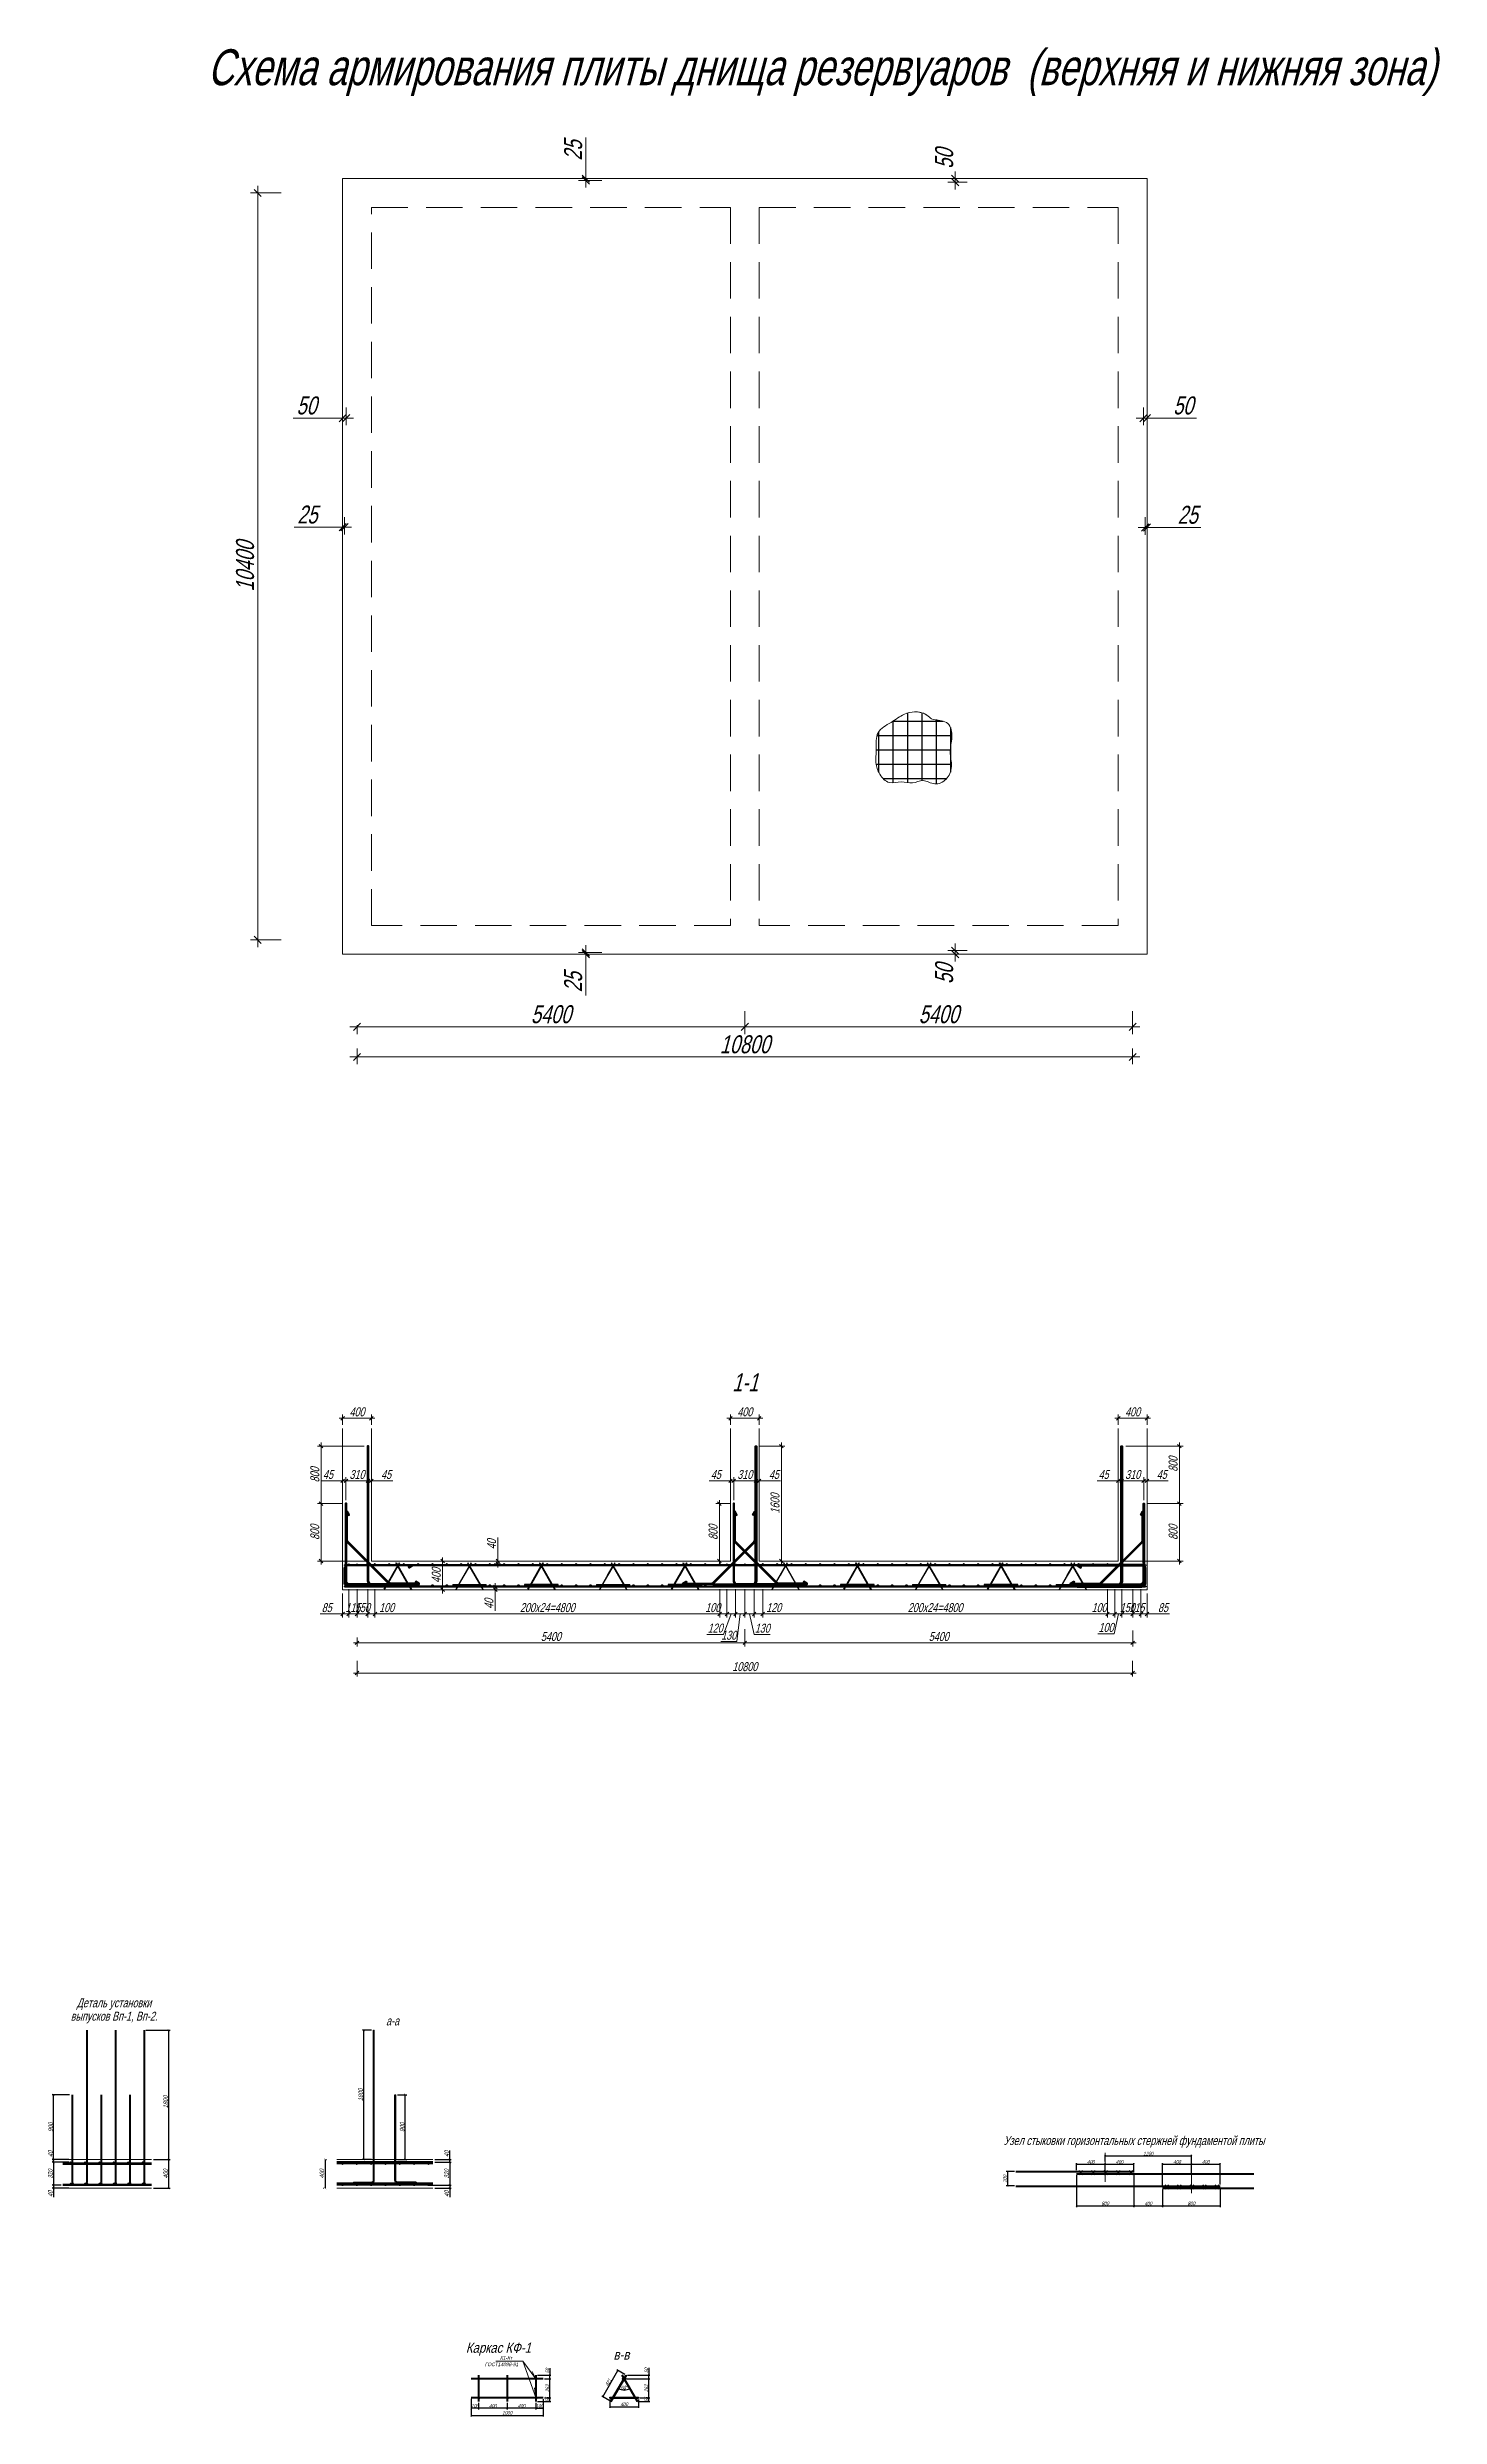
# Model space of a CAD drawing. Header units: millimetres. Extents: x 5929542 to 6152618, y 10240044 to 10382466.
# Drawn here: x 6055559 to 6074944, y 10247985 to 10280976 of the extents above; entities that cross this region are included whole.
import ezdxf
from ezdxf.enums import TextEntityAlignment as Align

# ---------------------------------------------------------------- set-up
doc = ezdxf.new("R2010")
doc.units = ezdxf.units.MM
doc.header["$PDMODE"] = 35
doc.linetypes.add('осевая', pattern=[50.8, 31.75, -6.35, 6.35, -6.35])
doc.linetypes.add('штриховая', pattern=[19.05, 12.7, -6.35])
doc.layers.get('Defpoints').update_dxf_attribs({"color": 253})
doc.layers.add('CS_UNPLOTTED', color=254, linetype='Continuous', plot=False)
doc.layers.add('Standard', color=7, linetype='Continuous')
for name, color, linetype, lineweight in [('арматура', 7, 'Continuous', 40), ('КЖ-Арматура', 240, 'Continuous', 30), ('КЖ-Штриховка', 252, 'Continuous', 9), ('Оси', 6, 'осевая', 9), ('Основная', 7, 'Continuous', 30), ('Построения', 7, 'Continuous', 13), ('Размеры', 172, 'Continuous', 13), ('Текст', 134, 'Continuous', 13), ('Штриховка', 253, 'Continuous', 13)]:
    doc.layers.add(name, color=color, linetype=linetype, lineweight=lineweight)
doc.styles.add('1к1', font='mipgost.shx', dxfattribs={"width": 0.75, "oblique": 15})
doc.styles.add('GOST 2.304', font='mipgost.ttf', dxfattribs={"width": 0.75, "oblique": 15})
doc.dimstyles.new('1k100', dxfattribs={"dimscale": 100, "dimtxt": 2.5, "dimasz": 1.2, "dimexe": 0.8, "dimexo": 1, "dimgap": 0.4, "dimtad": 1, "dimdec": 0, "dimtxsty": 'GOST 2.304', "dimblk": 'ARCHTICK', "dimcen": 2.5, "dimadec": 0, "dimazin": 0, "dimtfac": 1, "dimtdec": 0, "dimtmove": 0, "dimatfit": 3, "dimfxl": 1.25, "dimarcsym": 0})
doc.dimstyles.new('1k20', dxfattribs={"dimscale": 20, "dimtxt": 2.5, "dimasz": 1.2, "dimexe": 0.8, "dimexo": 1, "dimgap": 0.5, "dimtad": 1, "dimdec": 0, "dimtxsty": '1к1', "dimblk": 'ARCHTICK', "dimblk1": 'OBLIQUE', "dimblk2": 'ARCHTICK', "dimcen": 2.5, "dimadec": 0, "dimazin": 0, "dimtfac": 1, "dimtdec": 0, "dimtmove": 0, "dimatfit": 3, "dimfxl": 1.25, "dimarcsym": 0})
doc.dimstyles.new('1k25', dxfattribs={"dimscale": 25, "dimtxt": 2.5, "dimasz": 1.2, "dimexe": 0.8, "dimexo": 1, "dimgap": 0.5, "dimtad": 1, "dimdec": 0, "dimtxsty": 'GOST 2.304', "dimblk": 'ARCHTICK', "dimcen": 2.5, "dimadec": 0, "dimazin": 0, "dimtfac": 1, "dimtdec": 0, "dimtmove": 0, "dimatfit": 3, "dimfxl": 1.25, "dimarcsym": 0})
doc.dimstyles.new('SPDS', dxfattribs={"dimtxt": 2.5, "dimasz": 1, "dimexe": 1, "dimexo": 1, "dimgap": 0.5, "dimtad": 1, "dimdec": 0, "dimrnd": 0.001, "dimtxsty": 'GOST 2.304', "dimblk": 'OBLIQUE', "dimcen": 2.5, "dimdle": 1, "dimclrd": 256, "dimclre": 256, "dimclrt": 256, "dimadec": 0, "dimazin": 2, "dimtfac": 0.75, "dimtdec": 0, "dimtmove": 1, "dimatfit": 3, "dimfxl": 1, "dimtolj": 1, "dimlwd": -1, "dimlwe": -1, "dimarcsym": 0})

msp = doc.modelspace()

# ---------------------------------------------------------------- texts
at = {"layer": 'Текст', "ltscale": 100, "style": 'GOST 2.304', "oblique": 15, "width": 0.75}
msp.add_text('Схема армирования плиты днища резервуаров  (верхняя и нижняя зона)', height=500, dxfattribs=at).set_placement((6057786.77055, 10280448.93451))
at = {"layer": 'Текст', "ltscale": 50, "style": 'GOST 2.304', "oblique": 15, "width": 0.75}
msp.add_text('1-1', height=250, dxfattribs=at).set_placement((6065094.37908, 10262263.25154))
at = {"layer": 'Текст', "ltscale": 20, "style": 'GOST 2.304', "oblique": 15, "width": 0.75}
for s, p in [('выпусков Вп-1, Вп-2.', (6056486.83978, 10253497.54595)), ('Деталь установки', (6056486.83978, 10253683.89407)), ('а-а', (6060364.74351, 10253432.15737)), ('Узел стыковки горизонтальных стержней фундаментой плиты', (6070690.9639, 10251766.14065))]:
    msp.add_text(s, height=125, dxfattribs=at).set_placement(p, align=Align.CENTER)
at = {"layer": 'Текст', "ltscale": 20, "style": 'GOST 2.304', "oblique": 15, "width": 0.85}
for s, p in [('Каркас КФ-1', (6062292.31346, 10248873.62295)), ('в-в', (6063662.06138, 10248775.95585))]:
    msp.add_text(s, height=140, dxfattribs=at).set_placement(p, align=Align.RIGHT)
at = {"layer": 'Текст', "style": 'GOST 2.304', "oblique": 15, "width": 0.85}
msp.add_text('ГОСТ14098-91', height=50, dxfattribs=at).set_placement((6062115.67038, 10248736.84052), align=Align.TOP_RIGHT)
msp.add_text('К1-Кт', height=50, dxfattribs=at).set_placement((6062030.67038, 10248776.84052), align=Align.RIGHT)

# ---------------------------------------------------------------- blocks, each defined once
blk = doc.blocks.new('_Oblique')
at = {"color": 0, "linetype": 'ByBlock', "lineweight": -2}
blk.add_line((-0.5, -0.5), (0.5, 0.5), dxfattribs=at)
blk = doc.blocks.new('*D280')
at = {"layer": 'Defpoints', "color": 0, "ltscale": 100, "transparency": 16777216}
for p in [(6058913, 10278948), (6058487, 10268548), (6058913, 10268548)]:
    blk.add_point(p, dxfattribs=at)
at = {"layer": 'Размеры', "ltscale": 100, "transparency": 16777216}
for p, q in [((6058487, 10279048), (6058487, 10268448)), ((6058813, 10278948), (6058387, 10278948)), ((6058813, 10268548), (6058387, 10268548))]:
    blk.add_line(p, q, dxfattribs=at)
at = {"layer": 'Размеры', "ltscale": 100, "transparency": 16777216, "xscale": 100, "yscale": 100, "zscale": 100}
for p, rotation in [((6058487, 10278948), 90), ((6058487, 10268548), 270)]:
    blk.add_blockref('_Oblique', p, dxfattribs=dict(at, rotation=rotation))
at = {"layer": 'Размеры', "ltscale": 100, "transparency": 16777216, "insert": (6058312, 10273748), "char_height": 250, "attachment_point": 5, "rotation": 90, "style": 'GOST 2.304'}
blk.add_mtext('\\A1;10400', dxfattribs=at)
blk = doc.blocks.new('*D281')
at = {"layer": 'Defpoints', "color": 0, "ltscale": 100, "transparency": 16777216}
for p in [(6059870, 10267137), (6070670, 10267137), (6070670, 10266917)]:
    blk.add_point(p, dxfattribs=at)
at = {"layer": 'Размеры', "ltscale": 100, "transparency": 16777216}
for p, q in [((6059770, 10266917), (6070770, 10266917)), ((6059870, 10267037), (6059870, 10266817)), ((6070670, 10267037), (6070670, 10266817))]:
    blk.add_line(p, q, dxfattribs=at)
at = {"layer": 'Размеры', "ltscale": 100, "transparency": 16777216, "xscale": 100, "yscale": 100, "zscale": 100, "rotation": 180}
blk.add_blockref('_Oblique', (6059870, 10266917), dxfattribs=at)
at = {"layer": 'Размеры', "ltscale": 100, "transparency": 16777216, "xscale": 100, "yscale": 100, "zscale": 100}
blk.add_blockref('_Oblique', (6070670, 10266917), dxfattribs=at)
at = {"layer": 'Размеры', "ltscale": 100, "transparency": 16777216, "insert": (6065270, 10267092), "char_height": 250, "attachment_point": 5, "style": 'GOST 2.304'}
blk.add_mtext('\\A1;10800', dxfattribs=at)
blk = doc.blocks.new('*D278')
at = {"layer": 'Defpoints', "color": 0, "ltscale": 100, "transparency": 16777216}
for p in [(6059870, 10267461), (6065270, 10267461), (6065270, 10267336)]:
    blk.add_point(p, dxfattribs=at)
at = {"layer": 'Размеры', "ltscale": 100, "transparency": 16777216}
for p, q in [((6059770, 10267336), (6065370, 10267336)), ((6059870, 10267361), (6059870, 10267236)), ((6065270, 10267361), (6065270, 10267236))]:
    blk.add_line(p, q, dxfattribs=at)
at = {"layer": 'Размеры', "ltscale": 100, "transparency": 16777216, "xscale": 100, "yscale": 100, "zscale": 100, "rotation": 180}
blk.add_blockref('_Oblique', (6059870, 10267336), dxfattribs=at)
at = {"layer": 'Размеры', "ltscale": 100, "transparency": 16777216, "xscale": 100, "yscale": 100, "zscale": 100}
blk.add_blockref('_Oblique', (6065270, 10267336), dxfattribs=at)
at = {"layer": 'Размеры', "ltscale": 100, "transparency": 16777216, "insert": (6062570, 10267511), "char_height": 250, "attachment_point": 5, "style": 'GOST 2.304'}
blk.add_mtext('\\A1;5400', dxfattribs=at)
blk = doc.blocks.new('*D279')
at = {"layer": 'Defpoints', "color": 0, "ltscale": 100, "transparency": 16777216}
for p in [(6065270, 10267655), (6070670, 10267655), (6070670, 10267336)]:
    blk.add_point(p, dxfattribs=at)
at = {"layer": 'Размеры', "ltscale": 100, "transparency": 16777216}
for p, q in [((6065270, 10267555), (6065270, 10267236)), ((6070670, 10267555), (6070670, 10267236)), ((6065170, 10267336), (6070770, 10267336))]:
    blk.add_line(p, q, dxfattribs=at)
at = {"layer": 'Размеры', "ltscale": 100, "transparency": 16777216, "xscale": 100, "yscale": 100, "zscale": 100, "rotation": 180}
blk.add_blockref('_Oblique', (6065270, 10267336), dxfattribs=at)
at = {"layer": 'Размеры', "ltscale": 100, "transparency": 16777216, "xscale": 100, "yscale": 100, "zscale": 100}
blk.add_blockref('_Oblique', (6070670, 10267336), dxfattribs=at)
at = {"layer": 'Размеры', "ltscale": 100, "transparency": 16777216, "insert": (6067970, 10267511), "char_height": 250, "attachment_point": 5, "style": 'GOST 2.304'}
blk.add_mtext('\\A1;5400', dxfattribs=at)
blk = doc.blocks.new('*D282')
at = {"layer": 'Defpoints', "color": 0, "ltscale": 100, "transparency": 16777216}
for p in [(6068199, 10279148), (6068464, 10279148), (6068464, 10279098)]:
    blk.add_point(p, dxfattribs=at)
at = {"layer": 'Размеры', "ltscale": 100, "transparency": 16777216}
for p, q in [((6068364, 10279148), (6068099, 10279148)), ((6068364, 10279098), (6068099, 10279098)), ((6068199, 10279148), (6068199, 10279248)), ((6068199, 10279098), (6068199, 10279148)), ((6068199, 10279098), (6068199, 10278998))]:
    blk.add_line(p, q, dxfattribs=at)
at = {"layer": 'Размеры', "ltscale": 100, "transparency": 16777216, "xscale": 100, "yscale": 100, "zscale": 100}
for p, rotation in [((6068199, 10279148), 270), ((6068199, 10279098), 90)]:
    blk.add_blockref('_Oblique', p, dxfattribs=dict(at, rotation=rotation))
at = {"layer": 'Размеры', "ltscale": 100, "transparency": 16777216, "insert": (6068047, 10279423), "char_height": 250, "attachment_point": 5, "rotation": 90, "style": 'GOST 2.304'}
blk.add_mtext('\\A1;50', dxfattribs=at)
blk = doc.blocks.new('*D286')
at = {"layer": 'Defpoints', "color": 0, "ltscale": 100, "transparency": 16777216}
for p in [(6059670, 10276060), (6059720, 10276060), (6059670, 10275813)]:
    blk.add_point(p, dxfattribs=at)
at = {"layer": 'Размеры', "ltscale": 100, "transparency": 16777216}
for p, q in [((6058983, 10275813), (6059670, 10275813)), ((6059670, 10275813), (6059570, 10275813)), ((6059670, 10275960), (6059670, 10275713)), ((6059720, 10275813), (6059670, 10275813)), ((6059720, 10275813), (6059670, 10275813)), ((6059720, 10275960), (6059720, 10275713)), ((6059720, 10275813), (6059820, 10275813))]:
    blk.add_line(p, q, dxfattribs=at)
at = {"layer": 'Размеры', "ltscale": 100, "transparency": 16777216, "xscale": 100, "yscale": 100, "zscale": 100}
blk.add_blockref('_Oblique', (6059670, 10275813), dxfattribs=at)
at = {"layer": 'Размеры', "ltscale": 100, "transparency": 16777216, "xscale": 100, "yscale": 100, "zscale": 100, "rotation": 180}
blk.add_blockref('_Oblique', (6059720, 10275813), dxfattribs=at)
at = {"layer": 'Размеры', "ltscale": 100, "transparency": 16777216, "insert": (6059167, 10275988), "char_height": 250, "attachment_point": 5, "style": 'GOST 2.304'}
blk.add_mtext('\\A1;50', dxfattribs=at)
blk = doc.blocks.new('*D287')
at = {"layer": 'Defpoints', "color": 0, "ltscale": 100, "transparency": 16777216}
for p in [(6070821, 10276060), (6070871, 10276060), (6070871, 10275813)]:
    blk.add_point(p, dxfattribs=at)
at = {"layer": 'Размеры', "ltscale": 100, "transparency": 16777216}
for p, q in [((6070821, 10275813), (6070721, 10275813)), ((6070821, 10275960), (6070821, 10275713)), ((6070821, 10275813), (6070871, 10275813)), ((6070821, 10275813), (6070871, 10275813)), ((6070871, 10275960), (6070871, 10275713)), ((6070871, 10275813), (6070971, 10275813)), ((6071557, 10275813), (6070871, 10275813))]:
    blk.add_line(p, q, dxfattribs=at)
at = {"layer": 'Размеры', "ltscale": 100, "transparency": 16777216, "xscale": 100, "yscale": 100, "zscale": 100}
blk.add_blockref('_Oblique', (6070821, 10275813), dxfattribs=at)
at = {"layer": 'Размеры', "ltscale": 100, "transparency": 16777216, "xscale": 100, "yscale": 100, "zscale": 100, "rotation": 180}
blk.add_blockref('_Oblique', (6070871, 10275813), dxfattribs=at)
at = {"layer": 'Размеры', "ltscale": 100, "transparency": 16777216, "insert": (6071373, 10275988), "char_height": 250, "attachment_point": 5, "style": 'GOST 2.304'}
blk.add_mtext('\\A1;50', dxfattribs=at)
blk = doc.blocks.new('*D288')
at = {"layer": 'Defpoints', "color": 0, "ltscale": 100, "transparency": 16777216}
for p in [(6068199, 10268348), (6068464, 10268398), (6068464, 10268348)]:
    blk.add_point(p, dxfattribs=at)
at = {"layer": 'Размеры', "ltscale": 100, "transparency": 16777216}
for p, q in [((6068199, 10268398), (6068199, 10268498)), ((6068364, 10268398), (6068099, 10268398)), ((6068364, 10268348), (6068099, 10268348)), ((6068199, 10268398), (6068199, 10268348)), ((6068199, 10268348), (6068199, 10268248))]:
    blk.add_line(p, q, dxfattribs=at)
at = {"layer": 'Размеры', "ltscale": 100, "transparency": 16777216, "xscale": 100, "yscale": 100, "zscale": 100}
for p, rotation in [((6068199, 10268398), 270), ((6068199, 10268348), 90)]:
    blk.add_blockref('_Oblique', p, dxfattribs=dict(at, rotation=rotation))
at = {"layer": 'Размеры', "ltscale": 100, "transparency": 16777216, "insert": (6068047, 10268073), "char_height": 250, "attachment_point": 5, "rotation": 90, "style": 'GOST 2.304'}
blk.add_mtext('\\A1;50', dxfattribs=at)
blk = doc.blocks.new('*D289')
at = {"layer": 'Defpoints', "color": 0, "ltscale": 100, "transparency": 16777216}
for p in [(6070845, 10274532), (6070870, 10274532), (6070870, 10274290)]:
    blk.add_point(p, dxfattribs=at)
at = {"layer": 'Размеры', "ltscale": 100, "transparency": 16777216}
for p, q in [((6070845, 10274432), (6070845, 10274190)), ((6070870, 10274432), (6070870, 10274190)), ((6070845, 10274290), (6070745, 10274290)), ((6070845, 10274290), (6070870, 10274290)), ((6070845, 10274290), (6070870, 10274290)), ((6070870, 10274290), (6070970, 10274290)), ((6071620, 10274290), (6070870, 10274290))]:
    blk.add_line(p, q, dxfattribs=at)
at = {"layer": 'Размеры', "ltscale": 100, "transparency": 16777216, "xscale": 100, "yscale": 100, "zscale": 100}
blk.add_blockref('_Oblique', (6070845, 10274290), dxfattribs=at)
at = {"layer": 'Размеры', "ltscale": 100, "transparency": 16777216, "xscale": 100, "yscale": 100, "zscale": 100, "rotation": 180}
blk.add_blockref('_Oblique', (6070870, 10274290), dxfattribs=at)
at = {"layer": 'Размеры', "ltscale": 100, "transparency": 16777216, "insert": (6071436, 10274465), "char_height": 250, "attachment_point": 5, "style": 'GOST 2.304'}
blk.add_mtext('\\A1;25', dxfattribs=at)
blk = doc.blocks.new('*D290')
at = {"layer": 'Defpoints', "color": 0, "ltscale": 100, "transparency": 16777216}
for p in [(6059670, 10274532), (6059695, 10274532), (6059670, 10274294)]:
    blk.add_point(p, dxfattribs=at)
at = {"layer": 'Размеры', "ltscale": 100, "transparency": 16777216}
for p, q in [((6059670, 10274432), (6059670, 10274194)), ((6059695, 10274432), (6059695, 10274194)), ((6058994, 10274294), (6059670, 10274294)), ((6059670, 10274294), (6059570, 10274294)), ((6059695, 10274294), (6059670, 10274294)), ((6059695, 10274294), (6059670, 10274294)), ((6059695, 10274294), (6059795, 10274294))]:
    blk.add_line(p, q, dxfattribs=at)
at = {"layer": 'Размеры', "ltscale": 100, "transparency": 16777216, "xscale": 100, "yscale": 100, "zscale": 100}
blk.add_blockref('_Oblique', (6059670, 10274294), dxfattribs=at)
at = {"layer": 'Размеры', "ltscale": 100, "transparency": 16777216, "xscale": 100, "yscale": 100, "zscale": 100, "rotation": 180}
blk.add_blockref('_Oblique', (6059695, 10274294), dxfattribs=at)
at = {"layer": 'Размеры', "ltscale": 100, "transparency": 16777216, "insert": (6059178, 10274469), "char_height": 250, "attachment_point": 5, "style": 'GOST 2.304'}
blk.add_mtext('\\A1;25', dxfattribs=at)
blk = doc.blocks.new('*D291')
at = {"layer": 'Defpoints', "color": 0, "ltscale": 100, "transparency": 16777216}
for p in [(6063056, 10279148), (6063377, 10279148), (6063377, 10279123)]:
    blk.add_point(p, dxfattribs=at)
at = {"layer": 'Размеры', "ltscale": 100, "transparency": 16777216}
for p, q in [((6063056, 10279723), (6063056, 10279148)), ((6063277, 10279148), (6062956, 10279148)), ((6063277, 10279123), (6062956, 10279123)), ((6063056, 10279148), (6063056, 10279248)), ((6063056, 10279123), (6063056, 10279148)), ((6063056, 10279123), (6063056, 10279148)), ((6063056, 10279123), (6063056, 10279023))]:
    blk.add_line(p, q, dxfattribs=at)
at = {"layer": 'Размеры', "ltscale": 100, "transparency": 16777216, "xscale": 100, "yscale": 100, "zscale": 100}
for p, rotation in [((6063056, 10279148), 270), ((6063056, 10279123), 90)]:
    blk.add_blockref('_Oblique', p, dxfattribs=dict(at, rotation=rotation))
at = {"layer": 'Размеры', "ltscale": 100, "transparency": 16777216, "insert": (6062881, 10279539), "char_height": 250, "attachment_point": 5, "rotation": 90, "style": 'GOST 2.304'}
blk.add_mtext('\\A1;25', dxfattribs=at)
blk = doc.blocks.new('*D292')
at = {"layer": 'Defpoints', "color": 0, "ltscale": 100, "transparency": 16777216}
for p in [(6063056, 10268348), (6063377, 10268373), (6063377, 10268348)]:
    blk.add_point(p, dxfattribs=at)
at = {"layer": 'Размеры', "ltscale": 100, "transparency": 16777216}
for p, q in [((6063056, 10268373), (6063056, 10268473)), ((6063277, 10268373), (6062956, 10268373)), ((6063277, 10268348), (6062956, 10268348)), ((6063056, 10268373), (6063056, 10268348)), ((6063056, 10268373), (6063056, 10268348)), ((6063056, 10268348), (6063056, 10268248)), ((6063056, 10267773), (6063056, 10268348))]:
    blk.add_line(p, q, dxfattribs=at)
at = {"layer": 'Размеры', "ltscale": 100, "transparency": 16777216, "xscale": 100, "yscale": 100, "zscale": 100}
for p, rotation in [((6063056, 10268373), 270), ((6063056, 10268348), 90)]:
    blk.add_blockref('_Oblique', p, dxfattribs=dict(at, rotation=rotation))
at = {"layer": 'Размеры', "ltscale": 100, "transparency": 16777216, "insert": (6062881, 10267957), "char_height": 250, "attachment_point": 5, "rotation": 90, "style": 'GOST 2.304'}
blk.add_mtext('\\A1;25', dxfattribs=at)
blk = doc.blocks.new('*U388')
at = {"layer": 'арматура', "ltscale": 100}
for centre in [(0, 150), (0, -146)]:
    blk.add_circle(centre, 6, dxfattribs=at)
blk = doc.blocks.new('*U389')
at = {"layer": 'Основная', "color": 0, "linetype": 'ByBlock', "lineweight": -2, "transparency": 16777216}
for p in [(0, 0), (200, 0), (400, 0), (600, 0), (800, 0), (1000, 0), (1200, 0), (1400, 0), (1600, 0), (1800, 0), (2000, 0), (2200, 0), (2400, 0), (2600, 0), (2800, 0), (3000, 0), (3200, 0), (3400, 0), (3600, 0), (3800, 0), (4000, 0), (4200, 0), (4400, 0), (4600, 0), (4800, 0)]:
    blk.add_blockref('*U388', p, dxfattribs=at)
blk = doc.blocks.new('*U390')
at = {"layer": 'арматура', "ltscale": 100}
for centre in [(0, 150), (0, -146)]:
    blk.add_circle(centre, 6, dxfattribs=at)
blk = doc.blocks.new('*U391')
at = {"layer": 'Основная', "color": 0, "linetype": 'ByBlock', "lineweight": -2, "transparency": 16777216}
for p in [(0, 0), (200, 0), (400, 0), (600, 0), (800, 0), (1000, 0), (1200, 0), (1400, 0), (1600, 0), (1800, 0), (2000, 0), (2200, 0), (2400, 0), (2600, 0), (2800, 0), (3000, 0), (3200, 0), (3400, 0), (3600, 0), (3800, 0), (4000, 0), (4200, 0), (4400, 0), (4600, 0), (4800, 0)]:
    blk.add_blockref('*U390', p, dxfattribs=at)
blk = doc.blocks.new('*D392')
at = {"layer": 'Defpoints', "color": 0, "ltscale": 100, "transparency": 16777216}
for p in [(6059755, 10259556), (6059670, 10259498), (6059755, 10259162)]:
    blk.add_point(p, dxfattribs=at)
at = {"layer": 'Размеры', "ltscale": 100, "transparency": 16777216}
for p, q in [((6059670, 10259448), (6059670, 10259112)), ((6059755, 10259506), (6059755, 10259112)), ((6059356, 10259162), (6059670, 10259162)), ((6059620, 10259162), (6059805, 10259162))]:
    blk.add_line(p, q, dxfattribs=at)
at = {"layer": 'Размеры', "ltscale": 100, "transparency": 16777216, "xscale": 50.00000000000001, "yscale": 50.00000000000001, "zscale": 50.00000000000001, "rotation": 180}
blk.add_blockref('_Oblique', (6059670, 10259162), dxfattribs=at)
at = {"layer": 'Размеры', "ltscale": 100, "transparency": 16777216, "xscale": 50.00000000000001, "yscale": 50.00000000000001, "zscale": 50.00000000000001}
blk.add_blockref('_Oblique', (6059755, 10259162), dxfattribs=at)
at = {"layer": 'Размеры', "ltscale": 100, "transparency": 16777216, "insert": (6059448, 10259249), "char_height": 125, "attachment_point": 5, "style": 'GOST 2.304'}
blk.add_mtext('\\A1;85', dxfattribs=at)
blk = doc.blocks.new('*D393')
at = {"layer": 'Defpoints', "color": 0, "ltscale": 100, "transparency": 16777216}
for p in [(6059870, 10259556), (6060020, 10259556), (6060020, 10259162)]:
    blk.add_point(p, dxfattribs=at)
at = {"layer": 'Размеры', "ltscale": 100, "transparency": 16777216}
for p, q in [((6059870, 10259506), (6059870, 10259112)), ((6060020, 10259506), (6060020, 10259112)), ((6059820, 10259162), (6060070, 10259162))]:
    blk.add_line(p, q, dxfattribs=at)
at = {"layer": 'Размеры', "ltscale": 100, "transparency": 16777216, "xscale": 50.00000000000001, "yscale": 50.00000000000001, "zscale": 50.00000000000001, "rotation": 180}
blk.add_blockref('_Oblique', (6059870, 10259162), dxfattribs=at)
at = {"layer": 'Размеры', "ltscale": 100, "transparency": 16777216, "xscale": 50.00000000000001, "yscale": 50.00000000000001, "zscale": 50.00000000000001}
blk.add_blockref('_Oblique', (6060020, 10259162), dxfattribs=at)
at = {"layer": 'Размеры', "ltscale": 100, "transparency": 16777216, "insert": (6059945, 10259249), "char_height": 125, "attachment_point": 5, "style": 'GOST 2.304'}
blk.add_mtext('\\A1;150', dxfattribs=at)
blk = doc.blocks.new('*D394')
at = {"layer": 'Defpoints', "color": 0, "ltscale": 100, "transparency": 16777216}
for p in [(6060020, 10259556), (6060120, 10259556), (6060120, 10259162)]:
    blk.add_point(p, dxfattribs=at)
at = {"layer": 'Размеры', "ltscale": 100, "transparency": 16777216}
for p, q in [((6060020, 10259506), (6060020, 10259112)), ((6060120, 10259506), (6060120, 10259112)), ((6059970, 10259162), (6060170, 10259162))]:
    blk.add_line(p, q, dxfattribs=at)
at = {"layer": 'Размеры', "ltscale": 100, "transparency": 16777216, "xscale": 50.00000000000001, "yscale": 50.00000000000001, "zscale": 50.00000000000001, "rotation": 180}
blk.add_blockref('_Oblique', (6060020, 10259162), dxfattribs=at)
at = {"layer": 'Размеры', "ltscale": 100, "transparency": 16777216, "xscale": 50.00000000000001, "yscale": 50.00000000000001, "zscale": 50.00000000000001}
blk.add_blockref('_Oblique', (6060120, 10259162), dxfattribs=at)
at = {"layer": 'Размеры', "ltscale": 100, "transparency": 16777216, "insert": (6060282, 10259249), "char_height": 125, "attachment_point": 5, "style": 'GOST 2.304'}
blk.add_mtext('\\A1;100', dxfattribs=at)
blk = doc.blocks.new('*D395')
at = {"layer": 'Defpoints', "color": 0, "ltscale": 100, "transparency": 16777216}
for p in [(6059755, 10259556), (6059870, 10259556), (6059755, 10259162)]:
    blk.add_point(p, dxfattribs=at)
at = {"layer": 'Размеры', "ltscale": 100, "transparency": 16777216}
for p, q in [((6059755, 10259506), (6059755, 10259112)), ((6059870, 10259506), (6059870, 10259112)), ((6059920, 10259162), (6059705, 10259162))]:
    blk.add_line(p, q, dxfattribs=at)
at = {"layer": 'Размеры', "ltscale": 100, "transparency": 16777216, "xscale": 50.00000000000001, "yscale": 50.00000000000001, "zscale": 50.00000000000001, "rotation": 180}
blk.add_blockref('_Oblique', (6059755, 10259162), dxfattribs=at)
at = {"layer": 'Размеры', "ltscale": 100, "transparency": 16777216, "xscale": 50.00000000000001, "yscale": 50.00000000000001, "zscale": 50.00000000000001}
blk.add_blockref('_Oblique', (6059870, 10259162), dxfattribs=at)
at = {"layer": 'Размеры', "ltscale": 100, "transparency": 16777216, "insert": (6059812, 10259249), "char_height": 125, "attachment_point": 5, "style": 'GOST 2.304'}
blk.add_mtext('\\A1;115', dxfattribs=at)
blk = doc.blocks.new('*D396')
at = {"layer": 'Defpoints', "color": 0, "ltscale": 100, "transparency": 16777216}
for p in [(6060120, 10259556), (6064920, 10259556), (6064920, 10259162)]:
    blk.add_point(p, dxfattribs=at)
at = {"layer": 'Размеры', "ltscale": 100, "transparency": 16777216}
for p, q in [((6060120, 10259506), (6060120, 10259112)), ((6064920, 10259506), (6064920, 10259112)), ((6060070, 10259162), (6064970, 10259162))]:
    blk.add_line(p, q, dxfattribs=at)
at = {"layer": 'Размеры', "ltscale": 100, "transparency": 16777216, "xscale": 50.00000000000001, "yscale": 50.00000000000001, "zscale": 50.00000000000001, "rotation": 180}
blk.add_blockref('_Oblique', (6060120, 10259162), dxfattribs=at)
at = {"layer": 'Размеры', "ltscale": 100, "transparency": 16777216, "xscale": 50.00000000000001, "yscale": 50.00000000000001, "zscale": 50.00000000000001}
blk.add_blockref('_Oblique', (6064920, 10259162), dxfattribs=at)
at = {"layer": 'Размеры', "ltscale": 100, "transparency": 16777216, "insert": (6062520, 10259249), "char_height": 125, "attachment_point": 5, "style": 'GOST 2.304'}
blk.add_mtext('\\A1;200х24=4800', dxfattribs=at)
blk = doc.blocks.new('*D397')
at = {"layer": 'Defpoints', "color": 0, "ltscale": 100, "transparency": 16777216}
for p in [(6065020, 10259556), (6065140, 10259556), (6065140, 10259162)]:
    blk.add_point(p, dxfattribs=at)
at = {"layer": 'Размеры', "ltscale": 100, "transparency": 16777216}
for p, q in [((6065020, 10259506), (6065020, 10259112)), ((6065140, 10259506), (6065140, 10259112)), ((6064970, 10259162), (6065190, 10259162)), ((6065080, 10259162), (6064974, 10258877)), ((6064974, 10258877), (6064743, 10258877))]:
    blk.add_line(p, q, dxfattribs=at)
at = {"layer": 'Размеры', "ltscale": 100, "transparency": 16777216, "xscale": 50.00000000000001, "yscale": 50.00000000000001, "zscale": 50.00000000000001, "rotation": 180}
blk.add_blockref('_Oblique', (6065020, 10259162), dxfattribs=at)
at = {"layer": 'Размеры', "ltscale": 100, "transparency": 16777216, "xscale": 50.00000000000001, "yscale": 50.00000000000001, "zscale": 50.00000000000001}
blk.add_blockref('_Oblique', (6065140, 10259162), dxfattribs=at)
at = {"layer": 'Размеры', "ltscale": 100, "transparency": 16777216, "insert": (6064858, 10258964), "char_height": 125, "attachment_point": 5, "style": 'GOST 2.304'}
blk.add_mtext('\\A1;120', dxfattribs=at)
blk = doc.blocks.new('*D398')
at = {"layer": 'Defpoints', "color": 0, "ltscale": 100, "transparency": 16777216}
for p in [(6064920, 10259400), (6065020, 10259400), (6064920, 10259162)]:
    blk.add_point(p, dxfattribs=at)
at = {"layer": 'Размеры', "ltscale": 100, "transparency": 16777216}
for p, q in [((6064920, 10259350), (6064920, 10259112)), ((6065020, 10259350), (6065020, 10259112)), ((6065070, 10259162), (6064870, 10259162))]:
    blk.add_line(p, q, dxfattribs=at)
at = {"layer": 'Размеры', "ltscale": 100, "transparency": 16777216, "xscale": 50.00000000000001, "yscale": 50.00000000000001, "zscale": 50.00000000000001, "rotation": 180}
blk.add_blockref('_Oblique', (6064920, 10259162), dxfattribs=at)
at = {"layer": 'Размеры', "ltscale": 100, "transparency": 16777216, "xscale": 50.00000000000001, "yscale": 50.00000000000001, "zscale": 50.00000000000001}
blk.add_blockref('_Oblique', (6065020, 10259162), dxfattribs=at)
at = {"layer": 'Размеры', "ltscale": 100, "transparency": 16777216, "insert": (6064823, 10259249), "char_height": 125, "attachment_point": 5, "style": 'GOST 2.304'}
blk.add_mtext('\\A1;100', dxfattribs=at)
blk = doc.blocks.new('*D399')
at = {"layer": 'Defpoints', "color": 0, "ltscale": 50, "transparency": 16777216}
for p in [(6065140, 10259556), (6065270, 10259556), (6065270, 10259162)]:
    blk.add_point(p, dxfattribs=at)
at = {"layer": 'Размеры', "ltscale": 50, "transparency": 16777216}
for p, q in [((6065140, 10259506), (6065140, 10259112)), ((6065270, 10259506), (6065270, 10259112)), ((6065090, 10259162), (6065320, 10259162)), ((6065205, 10259162), (6065158, 10258777)), ((6065158, 10258777), (6064934, 10258777))]:
    blk.add_line(p, q, dxfattribs=at)
at = {"layer": 'Размеры', "ltscale": 50, "transparency": 16777216, "xscale": 50.00000000000001, "yscale": 50.00000000000001, "zscale": 50.00000000000001, "rotation": 180}
blk.add_blockref('_Oblique', (6065140, 10259162), dxfattribs=at)
at = {"layer": 'Размеры', "ltscale": 50, "transparency": 16777216, "xscale": 50.00000000000001, "yscale": 50.00000000000001, "zscale": 50.00000000000001}
blk.add_blockref('_Oblique', (6065270, 10259162), dxfattribs=at)
at = {"layer": 'Размеры', "ltscale": 50, "transparency": 16777216, "insert": (6065046, 10258864), "char_height": 125, "attachment_point": 5, "style": 'GOST 2.304'}
blk.add_mtext('\\A1;130', dxfattribs=at)
blk = doc.blocks.new('*D400')
at = {"layer": 'Defpoints', "color": 0, "ltscale": 50, "transparency": 16777216}
for p in [(6065270, 10259556), (6065400, 10259556), (6065270, 10259162)]:
    blk.add_point(p, dxfattribs=at)
at = {"layer": 'Размеры', "ltscale": 50, "transparency": 16777216}
for p, q in [((6065270, 10259506), (6065270, 10259112)), ((6065400, 10259506), (6065400, 10259112)), ((6065450, 10259162), (6065220, 10259162)), ((6065335, 10259162), (6065401, 10258874)), ((6065401, 10258874), (6065625, 10258874))]:
    blk.add_line(p, q, dxfattribs=at)
at = {"layer": 'Размеры', "ltscale": 50, "transparency": 16777216, "xscale": 50.00000000000001, "yscale": 50.00000000000001, "zscale": 50.00000000000001, "rotation": 180}
blk.add_blockref('_Oblique', (6065270, 10259162), dxfattribs=at)
at = {"layer": 'Размеры', "ltscale": 50, "transparency": 16777216, "xscale": 50.00000000000001, "yscale": 50.00000000000001, "zscale": 50.00000000000001}
blk.add_blockref('_Oblique', (6065400, 10259162), dxfattribs=at)
at = {"layer": 'Размеры', "ltscale": 50, "transparency": 16777216, "insert": (6065513, 10258962), "char_height": 125, "attachment_point": 5, "style": 'GOST 2.304'}
blk.add_mtext('\\A1;130', dxfattribs=at)
blk = doc.blocks.new('*D401')
at = {"layer": 'Defpoints', "color": 0, "ltscale": 50, "transparency": 16777216}
for p in [(6065400, 10259556), (6065520, 10259556), (6065520, 10259162)]:
    blk.add_point(p, dxfattribs=at)
at = {"layer": 'Размеры', "ltscale": 50, "transparency": 16777216}
for p, q in [((6065400, 10259506), (6065400, 10259112)), ((6065520, 10259506), (6065520, 10259112)), ((6065350, 10259162), (6065570, 10259162))]:
    blk.add_line(p, q, dxfattribs=at)
at = {"layer": 'Размеры', "ltscale": 50, "transparency": 16777216, "xscale": 50.00000000000001, "yscale": 50.00000000000001, "zscale": 50.00000000000001, "rotation": 180}
blk.add_blockref('_Oblique', (6065400, 10259162), dxfattribs=at)
at = {"layer": 'Размеры', "ltscale": 50, "transparency": 16777216, "xscale": 50.00000000000001, "yscale": 50.00000000000001, "zscale": 50.00000000000001}
blk.add_blockref('_Oblique', (6065520, 10259162), dxfattribs=at)
at = {"layer": 'Размеры', "ltscale": 50, "transparency": 16777216, "insert": (6065672, 10259249), "char_height": 125, "attachment_point": 5, "style": 'GOST 2.304'}
blk.add_mtext('\\A1;120', dxfattribs=at)
blk = doc.blocks.new('*D402')
at = {"layer": 'Defpoints', "color": 0, "ltscale": 50, "transparency": 16777216}
for p in [(6065520, 10259556), (6070320, 10259556), (6070320, 10259162)]:
    blk.add_point(p, dxfattribs=at)
at = {"layer": 'Размеры', "ltscale": 50, "transparency": 16777216}
for p, q in [((6065520, 10259506), (6065520, 10259112)), ((6070320, 10259506), (6070320, 10259112)), ((6065470, 10259162), (6070370, 10259162))]:
    blk.add_line(p, q, dxfattribs=at)
at = {"layer": 'Размеры', "ltscale": 50, "transparency": 16777216, "xscale": 50.00000000000001, "yscale": 50.00000000000001, "zscale": 50.00000000000001, "rotation": 180}
blk.add_blockref('_Oblique', (6065520, 10259162), dxfattribs=at)
at = {"layer": 'Размеры', "ltscale": 50, "transparency": 16777216, "xscale": 50.00000000000001, "yscale": 50.00000000000001, "zscale": 50.00000000000001}
blk.add_blockref('_Oblique', (6070320, 10259162), dxfattribs=at)
at = {"layer": 'Размеры', "ltscale": 50, "transparency": 16777216, "insert": (6067920, 10259249), "char_height": 125, "attachment_point": 5, "style": 'GOST 2.304'}
blk.add_mtext('\\A1;200х24=4800\\P', dxfattribs=at)
blk = doc.blocks.new('*D404')
at = {"layer": 'Defpoints', "color": 0, "ltscale": 100, "transparency": 16777216}
for p in [(6070786, 10259556), (6070871, 10259498), (6070786, 10259162)]:
    blk.add_point(p, dxfattribs=at)
at = {"layer": 'Размеры', "ltscale": 100, "transparency": 16777216}
for p, q in [((6070786, 10259506), (6070786, 10259112)), ((6070871, 10259448), (6070871, 10259112)), ((6070921, 10259162), (6070736, 10259162)), ((6071185, 10259162), (6070871, 10259162))]:
    blk.add_line(p, q, dxfattribs=at)
at = {"layer": 'Размеры', "ltscale": 100, "transparency": 16777216, "xscale": 50.00000000000001, "yscale": 50.00000000000001, "zscale": 50.00000000000001, "rotation": 180}
blk.add_blockref('_Oblique', (6070786, 10259162), dxfattribs=at)
at = {"layer": 'Размеры', "ltscale": 100, "transparency": 16777216, "xscale": 50.00000000000001, "yscale": 50.00000000000001, "zscale": 50.00000000000001}
blk.add_blockref('_Oblique', (6070871, 10259162), dxfattribs=at)
at = {"layer": 'Размеры', "ltscale": 100, "transparency": 16777216, "insert": (6071093, 10259249), "char_height": 125, "attachment_point": 5, "style": 'GOST 2.304'}
blk.add_mtext('\\A1;85', dxfattribs=at)
blk = doc.blocks.new('*D405')
at = {"layer": 'Defpoints', "color": 0, "ltscale": 100, "transparency": 16777216}
for p in [(6070521, 10259556), (6070671, 10259556), (6070521, 10259162)]:
    blk.add_point(p, dxfattribs=at)
at = {"layer": 'Размеры', "ltscale": 100, "transparency": 16777216}
for p, q in [((6070521, 10259506), (6070521, 10259112)), ((6070671, 10259506), (6070671, 10259112)), ((6070721, 10259162), (6070471, 10259162))]:
    blk.add_line(p, q, dxfattribs=at)
at = {"layer": 'Размеры', "ltscale": 100, "transparency": 16777216, "xscale": 50.00000000000001, "yscale": 50.00000000000001, "zscale": 50.00000000000001, "rotation": 180}
blk.add_blockref('_Oblique', (6070521, 10259162), dxfattribs=at)
at = {"layer": 'Размеры', "ltscale": 100, "transparency": 16777216, "xscale": 50.00000000000001, "yscale": 50.00000000000001, "zscale": 50.00000000000001}
blk.add_blockref('_Oblique', (6070671, 10259162), dxfattribs=at)
at = {"layer": 'Размеры', "ltscale": 100, "transparency": 16777216, "insert": (6070596, 10259249), "char_height": 125, "attachment_point": 5, "style": 'GOST 2.304'}
blk.add_mtext('\\A1;150', dxfattribs=at)
blk = doc.blocks.new('*D406')
at = {"layer": 'Defpoints', "color": 0, "ltscale": 100, "transparency": 16777216}
for p in [(6070420, 10259556), (6070521, 10259556), (6070420, 10259162)]:
    blk.add_point(p, dxfattribs=at)
at = {"layer": 'Размеры', "ltscale": 100, "transparency": 16777216}
for p, q in [((6070420, 10259506), (6070420, 10259112)), ((6070521, 10259506), (6070521, 10259112)), ((6070571, 10259162), (6070370, 10259162)), ((6070471, 10259162), (6070415, 10258886)), ((6070415, 10258886), (6070185, 10258886))]:
    blk.add_line(p, q, dxfattribs=at)
at = {"layer": 'Размеры', "ltscale": 100, "transparency": 16777216, "xscale": 50.00000000000001, "yscale": 50.00000000000001, "zscale": 50.00000000000001, "rotation": 180}
blk.add_blockref('_Oblique', (6070420, 10259162), dxfattribs=at)
at = {"layer": 'Размеры', "ltscale": 100, "transparency": 16777216, "xscale": 50.00000000000001, "yscale": 50.00000000000001, "zscale": 50.00000000000001}
blk.add_blockref('_Oblique', (6070521, 10259162), dxfattribs=at)
at = {"layer": 'Размеры', "ltscale": 100, "transparency": 16777216, "insert": (6070300, 10258973), "char_height": 125, "attachment_point": 5, "style": 'GOST 2.304'}
blk.add_mtext('\\A1;100', dxfattribs=at)
blk = doc.blocks.new('*D403')
at = {"layer": 'Defpoints', "color": 0, "ltscale": 100, "transparency": 16777216}
for p in [(6070671, 10259556), (6070786, 10259556), (6070786, 10259162)]:
    blk.add_point(p, dxfattribs=at)
at = {"layer": 'Размеры', "ltscale": 100, "transparency": 16777216}
for p, q in [((6070671, 10259506), (6070671, 10259112)), ((6070786, 10259506), (6070786, 10259112)), ((6070621, 10259162), (6070836, 10259162))]:
    blk.add_line(p, q, dxfattribs=at)
at = {"layer": 'Размеры', "ltscale": 100, "transparency": 16777216, "xscale": 50.00000000000001, "yscale": 50.00000000000001, "zscale": 50.00000000000001, "rotation": 180}
blk.add_blockref('_Oblique', (6070671, 10259162), dxfattribs=at)
at = {"layer": 'Размеры', "ltscale": 100, "transparency": 16777216, "xscale": 50.00000000000001, "yscale": 50.00000000000001, "zscale": 50.00000000000001}
blk.add_blockref('_Oblique', (6070786, 10259162), dxfattribs=at)
at = {"layer": 'Размеры', "ltscale": 100, "transparency": 16777216, "insert": (6070729, 10259249), "char_height": 125, "attachment_point": 5, "style": 'GOST 2.304'}
blk.add_mtext('\\A1;115', dxfattribs=at)
blk = doc.blocks.new('*D407')
at = {"layer": 'Defpoints', "color": 0, "ltscale": 100, "transparency": 16777216}
for p in [(6070320, 10259556), (6070420, 10259556), (6070320, 10259162)]:
    blk.add_point(p, dxfattribs=at)
at = {"layer": 'Размеры', "ltscale": 100, "transparency": 16777216}
for p, q in [((6070320, 10259506), (6070320, 10259112)), ((6070420, 10259506), (6070420, 10259112)), ((6070470, 10259162), (6070270, 10259162))]:
    blk.add_line(p, q, dxfattribs=at)
at = {"layer": 'Размеры', "ltscale": 100, "transparency": 16777216, "xscale": 50.00000000000001, "yscale": 50.00000000000001, "zscale": 50.00000000000001, "rotation": 180}
blk.add_blockref('_Oblique', (6070320, 10259162), dxfattribs=at)
at = {"layer": 'Размеры', "ltscale": 100, "transparency": 16777216, "xscale": 50.00000000000001, "yscale": 50.00000000000001, "zscale": 50.00000000000001}
blk.add_blockref('_Oblique', (6070420, 10259162), dxfattribs=at)
at = {"layer": 'Размеры', "ltscale": 100, "transparency": 16777216, "insert": (6070203, 10259249), "char_height": 125, "attachment_point": 5, "style": 'GOST 2.304'}
blk.add_mtext('\\A1;100', dxfattribs=at)
blk = doc.blocks.new('фывфывы')
at = {"layer": 'Standard', "color": 7, "linetype": 'Continuous', "lineweight": 30}
for p, q in [((6061587, 10259565), (6061587, 10259557)), ((6061666, 10259565), (6061587, 10259565)), ((6061587, 10259557), (6061661, 10259557)), ((6061816, 10259825), (6061654, 10259545)), ((6061820, 10259817), (6061663, 10259545)), ((6061670, 10259557), (6061970, 10259557)), ((6061966, 10259565), (6061675, 10259565)), ((6061816, 10259825), (6061739, 10259693)), ((6061820, 10259817), (6061749, 10259693)), ((6061793, 10259864), (6061800, 10259868)), ((6061793, 10259864), (6061806, 10259841)), ((6061800, 10259868), (6061816, 10259841)), ((6061813, 10259829), (6061977, 10259545)), ((6061823, 10259829), (6061987, 10259545)), ((6061841, 10259868), (6061825, 10259841)), ((6061827, 10259829), (6061825, 10259825)), ((6061847, 10259864), (6061834, 10259841)), ((6061847, 10259864), (6061841, 10259868)), ((6062054, 10259565), (6061975, 10259565)), ((6061980, 10259557), (6062054, 10259557)), ((6062054, 10259557), (6062054, 10259565)), ((6061647, 10259533), (6061629, 10259502)), ((6061629, 10259502), (6061636, 10259498)), ((6061656, 10259533), (6061636, 10259498)), ((6061984, 10259533), (6062004, 10259498)), ((6061993, 10259533), (6062011, 10259502)), ((6062011, 10259502), (6062004, 10259498))]:
    blk.add_line(p, q, dxfattribs=at)
for centre in [(6061654, 10259553), (6061811, 10259825), (6061830, 10259825), (6061987, 10259553)]:
    blk.add_circle(centre, 4, dxfattribs=at)
blk = doc.blocks.new('ваваав')
at = {"layer": 'Построения', "color": 7, "linetype": 'Continuous'}
for p, q in [((6061203, 10259565), (6061203, 10259557)), ((6061281, 10259565), (6061203, 10259565)), ((6061203, 10259557), (6061277, 10259557)), ((6061431, 10259825), (6061270, 10259545)), ((6061436, 10259817), (6061279, 10259545)), ((6061286, 10259557), (6061586, 10259557)), ((6061581, 10259565), (6061291, 10259565)), ((6061431, 10259825), (6061355, 10259693)), ((6061436, 10259817), (6061364, 10259693)), ((6061409, 10259864), (6061416, 10259868)), ((6061409, 10259864), (6061422, 10259841)), ((6061416, 10259868), (6061431, 10259841)), ((6061429, 10259829), (6061593, 10259545)), ((6061438, 10259829), (6061602, 10259545)), ((6061456, 10259868), (6061441, 10259841)), ((6061443, 10259829), (6061441, 10259825)), ((6061463, 10259864), (6061450, 10259841)), ((6061463, 10259864), (6061456, 10259868)), ((6061670, 10259565), (6061591, 10259565)), ((6061595, 10259557), (6061670, 10259557)), ((6061670, 10259557), (6061670, 10259565)), ((6061263, 10259533), (6061245, 10259502)), ((6061245, 10259502), (6061252, 10259498)), ((6061272, 10259533), (6061252, 10259498)), ((6061600, 10259533), (6061620, 10259498)), ((6061609, 10259533), (6061627, 10259502)), ((6061627, 10259502), (6061620, 10259498))]:
    blk.add_line(p, q, dxfattribs=at)
for centre in [(6061269, 10259553), (6061427, 10259825), (6061445, 10259825), (6061603, 10259553)]:
    blk.add_circle(centre, 4, dxfattribs=at)
blk = doc.blocks.new('*D410')
at = {"layer": 'Defpoints', "color": 0, "ltscale": 100, "transparency": 16777216}
for p in [(6059870, 10258559), (6070670, 10258559), (6070670, 10258339)]:
    blk.add_point(p, dxfattribs=at)
at = {"layer": 'Размеры', "ltscale": 100, "transparency": 16777216}
for p, q in [((6059820, 10258339), (6070720, 10258339)), ((6059870, 10258509), (6059870, 10258289)), ((6070670, 10258509), (6070670, 10258289))]:
    blk.add_line(p, q, dxfattribs=at)
at = {"layer": 'Размеры', "ltscale": 100, "transparency": 16777216, "xscale": 50.00000000000001, "yscale": 50.00000000000001, "zscale": 50.00000000000001, "rotation": 180}
blk.add_blockref('_Oblique', (6059870, 10258339), dxfattribs=at)
at = {"layer": 'Размеры', "ltscale": 100, "transparency": 16777216, "xscale": 50.00000000000001, "yscale": 50.00000000000001, "zscale": 50.00000000000001}
blk.add_blockref('_Oblique', (6070670, 10258339), dxfattribs=at)
at = {"layer": 'Размеры', "ltscale": 100, "transparency": 16777216, "insert": (6065270, 10258427), "char_height": 125, "attachment_point": 5, "style": 'GOST 2.304'}
blk.add_mtext('\\A1;10800', dxfattribs=at)
blk = doc.blocks.new('*D411')
at = {"layer": 'Defpoints', "color": 0, "ltscale": 100, "transparency": 16777216}
for p in [(6059870, 10258883), (6065270, 10258883), (6065270, 10258759)]:
    blk.add_point(p, dxfattribs=at)
at = {"layer": 'Размеры', "ltscale": 100, "transparency": 16777216}
for p, q in [((6059820, 10258759), (6065320, 10258759)), ((6059870, 10258833), (6059870, 10258709)), ((6065270, 10258833), (6065270, 10258709))]:
    blk.add_line(p, q, dxfattribs=at)
at = {"layer": 'Размеры', "ltscale": 100, "transparency": 16777216, "xscale": 50.00000000000001, "yscale": 50.00000000000001, "zscale": 50.00000000000001, "rotation": 180}
blk.add_blockref('_Oblique', (6059870, 10258759), dxfattribs=at)
at = {"layer": 'Размеры', "ltscale": 100, "transparency": 16777216, "xscale": 50.00000000000001, "yscale": 50.00000000000001, "zscale": 50.00000000000001}
blk.add_blockref('_Oblique', (6065270, 10258759), dxfattribs=at)
at = {"layer": 'Размеры', "ltscale": 100, "transparency": 16777216, "insert": (6062570, 10258846), "char_height": 125, "attachment_point": 5, "style": 'GOST 2.304'}
blk.add_mtext('\\A1;5400', dxfattribs=at)
blk = doc.blocks.new('*D412')
at = {"layer": 'Defpoints', "color": 0, "ltscale": 100, "transparency": 16777216}
for p in [(6065270, 10258999), (6070671, 10258981), (6070671, 10258759)]:
    blk.add_point(p, dxfattribs=at)
at = {"layer": 'Размеры', "ltscale": 100, "transparency": 16777216}
for p, q in [((6065270, 10258949), (6065270, 10258709)), ((6070671, 10258931), (6070671, 10258709)), ((6065220, 10258759), (6070721, 10258759))]:
    blk.add_line(p, q, dxfattribs=at)
at = {"layer": 'Размеры', "ltscale": 100, "transparency": 16777216, "xscale": 50.00000000000001, "yscale": 50.00000000000001, "zscale": 50.00000000000001, "rotation": 180}
blk.add_blockref('_Oblique', (6065270, 10258759), dxfattribs=at)
at = {"layer": 'Размеры', "ltscale": 100, "transparency": 16777216, "xscale": 50.00000000000001, "yscale": 50.00000000000001, "zscale": 50.00000000000001}
blk.add_blockref('_Oblique', (6070671, 10258759), dxfattribs=at)
at = {"layer": 'Размеры', "ltscale": 100, "transparency": 16777216, "insert": (6067971, 10258846), "char_height": 125, "attachment_point": 5, "style": 'GOST 2.304'}
blk.add_mtext('\\A1;5400', dxfattribs=at)
blk = doc.blocks.new('*D413')
at = {"layer": 'Defpoints', "color": 0, "ltscale": 100, "transparency": 16777216}
for p in [(6059670, 10261015), (6059670, 10260814), (6059716, 10260698)]:
    blk.add_point(p, dxfattribs=at)
at = {"layer": 'Размеры', "ltscale": 100, "transparency": 16777216}
for p, q in [((6059374, 10261015), (6059670, 10261015)), ((6059670, 10261015), (6059620, 10261015)), ((6059670, 10260864), (6059670, 10261065)), ((6059716, 10261015), (6059670, 10261015)), ((6059716, 10261015), (6059670, 10261015)), ((6059716, 10260748), (6059716, 10261065)), ((6059716, 10261015), (6059766, 10261015))]:
    blk.add_line(p, q, dxfattribs=at)
at = {"layer": 'Размеры', "ltscale": 100, "transparency": 16777216, "xscale": 50.00000000000001, "yscale": 50.00000000000001, "zscale": 50.00000000000001}
blk.add_blockref('_Oblique', (6059670, 10261015), dxfattribs=at)
at = {"layer": 'Размеры', "ltscale": 100, "transparency": 16777216, "xscale": 50.00000000000001, "yscale": 50.00000000000001, "zscale": 50.00000000000001, "rotation": 180}
blk.add_blockref('_Oblique', (6059716, 10261015), dxfattribs=at)
at = {"layer": 'Размеры', "ltscale": 100, "transparency": 16777216, "insert": (6059466, 10261103), "char_height": 125, "attachment_point": 5, "style": 'GOST 2.304'}
blk.add_mtext('\\A1;45', dxfattribs=at)
blk = doc.blocks.new('*D414')
at = {"layer": 'Defpoints', "color": 0, "ltscale": 100, "transparency": 16777216}
for p in [(6060024, 10261015), (6060024, 10260876), (6059716, 10260698)]:
    blk.add_point(p, dxfattribs=at)
at = {"layer": 'Размеры', "ltscale": 100, "transparency": 16777216}
for p, q in [((6059666, 10261015), (6060074, 10261015)), ((6059716, 10260748), (6059716, 10261065)), ((6060024, 10260926), (6060024, 10261065))]:
    blk.add_line(p, q, dxfattribs=at)
at = {"layer": 'Размеры', "ltscale": 100, "transparency": 16777216, "xscale": 50.00000000000001, "yscale": 50.00000000000001, "zscale": 50.00000000000001, "rotation": 180}
blk.add_blockref('_Oblique', (6059716, 10261015), dxfattribs=at)
at = {"layer": 'Размеры', "ltscale": 100, "transparency": 16777216, "xscale": 50.00000000000001, "yscale": 50.00000000000001, "zscale": 50.00000000000001}
blk.add_blockref('_Oblique', (6060024, 10261015), dxfattribs=at)
at = {"layer": 'Размеры', "ltscale": 100, "transparency": 16777216, "insert": (6059870, 10261103), "char_height": 125, "attachment_point": 5, "style": 'GOST 2.304'}
blk.add_mtext('\\A1;310', dxfattribs=at)
blk = doc.blocks.new('*D415')
at = {"layer": 'Defpoints', "color": 0, "ltscale": 100, "transparency": 16777216}
for p in [(6060024, 10260926), (6060070, 10261015), (6060070, 10260821)]:
    blk.add_point(p, dxfattribs=at)
at = {"layer": 'Размеры', "ltscale": 100, "transparency": 16777216}
for p, q in [((6060024, 10261015), (6059974, 10261015)), ((6060024, 10260976), (6060024, 10261065)), ((6060024, 10261015), (6060070, 10261015)), ((6060024, 10261015), (6060070, 10261015)), ((6060070, 10260871), (6060070, 10261065)), ((6060070, 10261015), (6060120, 10261015)), ((6060367, 10261015), (6060070, 10261015))]:
    blk.add_line(p, q, dxfattribs=at)
at = {"layer": 'Размеры', "ltscale": 100, "transparency": 16777216, "xscale": 50.00000000000001, "yscale": 50.00000000000001, "zscale": 50.00000000000001}
blk.add_blockref('_Oblique', (6060024, 10261015), dxfattribs=at)
at = {"layer": 'Размеры', "ltscale": 100, "transparency": 16777216, "xscale": 50.00000000000001, "yscale": 50.00000000000001, "zscale": 50.00000000000001, "rotation": 180}
blk.add_blockref('_Oblique', (6060070, 10261015), dxfattribs=at)
at = {"layer": 'Размеры', "ltscale": 100, "transparency": 16777216, "insert": (6060275, 10261103), "char_height": 125, "attachment_point": 5, "style": 'GOST 2.304'}
blk.add_mtext('\\A1;45', dxfattribs=at)
blk = doc.blocks.new('*D416')
at = {"layer": 'Defpoints', "color": 0, "ltscale": 100, "transparency": 16777216}
for p in [(6061831, 10259898), (6061920, 10259898), (6061920, 10259858)]:
    blk.add_point(p, dxfattribs=at)
at = {"layer": 'Размеры', "ltscale": 100, "transparency": 16777216}
for p, q in [((6061831, 10260226), (6061831, 10259898)), ((6061870, 10259898), (6061781, 10259898)), ((6061831, 10259898), (6061831, 10259948)), ((6061831, 10259858), (6061831, 10259898)), ((6061831, 10259858), (6061831, 10259898)), ((6061870, 10259858), (6061781, 10259858)), ((6061831, 10259858), (6061831, 10259808))]:
    blk.add_line(p, q, dxfattribs=at)
at = {"layer": 'Размеры', "ltscale": 100, "transparency": 16777216, "xscale": 50.00000000000001, "yscale": 50.00000000000001, "zscale": 50.00000000000001}
for p, rotation in [((6061831, 10259898), 270), ((6061831, 10259858), 90)]:
    blk.add_blockref('_Oblique', p, dxfattribs=dict(at, rotation=rotation))
at = {"layer": 'Размеры', "ltscale": 100, "transparency": 16777216, "insert": (6061744, 10260131), "char_height": 125, "attachment_point": 5, "rotation": 90, "style": 'GOST 2.304'}
blk.add_mtext('\\A1;40', dxfattribs=at)
blk = doc.blocks.new('*D417')
at = {"layer": 'Defpoints', "color": 0, "ltscale": 100, "transparency": 16777216}
for p in [(6061795, 10259498), (6061887, 10259538), (6061887, 10259498)]:
    blk.add_point(p, dxfattribs=at)
at = {"layer": 'Размеры', "ltscale": 100, "transparency": 16777216}
for p, q in [((6061795, 10259538), (6061795, 10259588)), ((6061837, 10259538), (6061745, 10259538)), ((6061837, 10259498), (6061745, 10259498)), ((6061795, 10259538), (6061795, 10259498)), ((6061795, 10259538), (6061795, 10259498)), ((6061795, 10259498), (6061795, 10259448)), ((6061795, 10259207), (6061795, 10259498))]:
    blk.add_line(p, q, dxfattribs=at)
at = {"layer": 'Размеры', "ltscale": 100, "transparency": 16777216, "xscale": 50.00000000000001, "yscale": 50.00000000000001, "zscale": 50.00000000000001}
for p, rotation in [((6061795, 10259538), 270), ((6061795, 10259498), 90)]:
    blk.add_blockref('_Oblique', p, dxfattribs=dict(at, rotation=rotation))
at = {"layer": 'Размеры', "ltscale": 100, "transparency": 16777216, "insert": (6061707, 10259302), "char_height": 125, "attachment_point": 5, "rotation": 90, "style": 'GOST 2.304'}
blk.add_mtext('\\A1;40', dxfattribs=at)
blk = doc.blocks.new('*D420')
at = {"layer": 'Defpoints', "color": 0, "ltscale": 100, "transparency": 16777216}
for p in [(6065070, 10261015), (6065070, 10260714), (6065116, 10260698)]:
    blk.add_point(p, dxfattribs=at)
at = {"layer": 'Размеры', "ltscale": 100, "transparency": 16777216}
for p, q in [((6064774, 10261015), (6065070, 10261015)), ((6065070, 10261015), (6065020, 10261015)), ((6065070, 10260764), (6065070, 10261065)), ((6065116, 10261015), (6065070, 10261015)), ((6065116, 10261015), (6065070, 10261015)), ((6065116, 10260748), (6065116, 10261065)), ((6065116, 10261015), (6065166, 10261015))]:
    blk.add_line(p, q, dxfattribs=at)
at = {"layer": 'Размеры', "ltscale": 100, "transparency": 16777216, "xscale": 50.00000000000001, "yscale": 50.00000000000001, "zscale": 50.00000000000001}
blk.add_blockref('_Oblique', (6065070, 10261015), dxfattribs=at)
at = {"layer": 'Размеры', "ltscale": 100, "transparency": 16777216, "xscale": 50.00000000000001, "yscale": 50.00000000000001, "zscale": 50.00000000000001, "rotation": 180}
blk.add_blockref('_Oblique', (6065116, 10261015), dxfattribs=at)
at = {"layer": 'Размеры', "ltscale": 100, "transparency": 16777216, "insert": (6064866, 10261103), "char_height": 125, "attachment_point": 5, "style": 'GOST 2.304'}
blk.add_mtext('\\A1;45', dxfattribs=at)
blk = doc.blocks.new('*D418')
at = {"layer": 'Defpoints', "color": 0, "ltscale": 100, "transparency": 16777216}
for p in [(6065424, 10261015), (6065424, 10260876), (6065116, 10260698)]:
    blk.add_point(p, dxfattribs=at)
at = {"layer": 'Размеры', "ltscale": 100, "transparency": 16777216}
for p, q in [((6065066, 10261015), (6065474, 10261015)), ((6065116, 10260748), (6065116, 10261065)), ((6065424, 10260926), (6065424, 10261065))]:
    blk.add_line(p, q, dxfattribs=at)
at = {"layer": 'Размеры', "ltscale": 100, "transparency": 16777216, "xscale": 50.00000000000001, "yscale": 50.00000000000001, "zscale": 50.00000000000001, "rotation": 180}
blk.add_blockref('_Oblique', (6065116, 10261015), dxfattribs=at)
at = {"layer": 'Размеры', "ltscale": 100, "transparency": 16777216, "xscale": 50.00000000000001, "yscale": 50.00000000000001, "zscale": 50.00000000000001}
blk.add_blockref('_Oblique', (6065424, 10261015), dxfattribs=at)
at = {"layer": 'Размеры', "ltscale": 100, "transparency": 16777216, "insert": (6065270, 10261103), "char_height": 125, "attachment_point": 5, "style": 'GOST 2.304'}
blk.add_mtext('\\A1;310', dxfattribs=at)
blk = doc.blocks.new('*D419')
at = {"layer": 'Defpoints', "color": 0, "ltscale": 100, "transparency": 16777216}
for p in [(6065424, 10260926), (6065470, 10261015), (6065470, 10260821)]:
    blk.add_point(p, dxfattribs=at)
at = {"layer": 'Размеры', "ltscale": 100, "transparency": 16777216}
for p, q in [((6065424, 10261015), (6065374, 10261015)), ((6065424, 10260976), (6065424, 10261065)), ((6065424, 10261015), (6065470, 10261015)), ((6065424, 10261015), (6065470, 10261015)), ((6065470, 10260871), (6065470, 10261065)), ((6065470, 10261015), (6065520, 10261015)), ((6065767, 10261015), (6065470, 10261015))]:
    blk.add_line(p, q, dxfattribs=at)
at = {"layer": 'Размеры', "ltscale": 100, "transparency": 16777216, "xscale": 50.00000000000001, "yscale": 50.00000000000001, "zscale": 50.00000000000001}
blk.add_blockref('_Oblique', (6065424, 10261015), dxfattribs=at)
at = {"layer": 'Размеры', "ltscale": 100, "transparency": 16777216, "xscale": 50.00000000000001, "yscale": 50.00000000000001, "zscale": 50.00000000000001, "rotation": 180}
blk.add_blockref('_Oblique', (6065470, 10261015), dxfattribs=at)
at = {"layer": 'Размеры', "ltscale": 100, "transparency": 16777216, "insert": (6065675, 10261103), "char_height": 125, "attachment_point": 5, "style": 'GOST 2.304'}
blk.add_mtext('\\A1;45', dxfattribs=at)
blk = doc.blocks.new('*D423')
at = {"layer": 'Defpoints', "color": 0, "ltscale": 100, "transparency": 16777216}
for p in [(6070470, 10261015), (6070470, 10260814), (6070516, 10260798)]:
    blk.add_point(p, dxfattribs=at)
at = {"layer": 'Размеры', "ltscale": 100, "transparency": 16777216}
for p, q in [((6070174, 10261015), (6070470, 10261015)), ((6070470, 10261015), (6070420, 10261015)), ((6070470, 10260864), (6070470, 10261065)), ((6070516, 10261015), (6070470, 10261015)), ((6070516, 10261015), (6070470, 10261015)), ((6070516, 10260848), (6070516, 10261065)), ((6070516, 10261015), (6070566, 10261015))]:
    blk.add_line(p, q, dxfattribs=at)
at = {"layer": 'Размеры', "ltscale": 100, "transparency": 16777216, "xscale": 50.00000000000001, "yscale": 50.00000000000001, "zscale": 50.00000000000001}
blk.add_blockref('_Oblique', (6070470, 10261015), dxfattribs=at)
at = {"layer": 'Размеры', "ltscale": 100, "transparency": 16777216, "xscale": 50.00000000000001, "yscale": 50.00000000000001, "zscale": 50.00000000000001, "rotation": 180}
blk.add_blockref('_Oblique', (6070516, 10261015), dxfattribs=at)
at = {"layer": 'Размеры', "ltscale": 100, "transparency": 16777216, "insert": (6070266, 10261103), "char_height": 125, "attachment_point": 5, "style": 'GOST 2.304'}
blk.add_mtext('\\A1;45', dxfattribs=at)
blk = doc.blocks.new('*D421')
at = {"layer": 'Defpoints', "color": 0, "ltscale": 100, "transparency": 16777216}
for p in [(6070825, 10261015), (6070516, 10260798), (6070825, 10260698)]:
    blk.add_point(p, dxfattribs=at)
at = {"layer": 'Размеры', "ltscale": 100, "transparency": 16777216}
for p, q in [((6070466, 10261015), (6070875, 10261015)), ((6070516, 10260848), (6070516, 10261065)), ((6070825, 10260748), (6070825, 10261065))]:
    blk.add_line(p, q, dxfattribs=at)
at = {"layer": 'Размеры', "ltscale": 100, "transparency": 16777216, "xscale": 50.00000000000001, "yscale": 50.00000000000001, "zscale": 50.00000000000001, "rotation": 180}
blk.add_blockref('_Oblique', (6070516, 10261015), dxfattribs=at)
at = {"layer": 'Размеры', "ltscale": 100, "transparency": 16777216, "xscale": 50.00000000000001, "yscale": 50.00000000000001, "zscale": 50.00000000000001}
blk.add_blockref('_Oblique', (6070825, 10261015), dxfattribs=at)
at = {"layer": 'Размеры', "ltscale": 100, "transparency": 16777216, "insert": (6070671, 10261103), "char_height": 125, "attachment_point": 5, "style": 'GOST 2.304'}
blk.add_mtext('\\A1;310', dxfattribs=at)
blk = doc.blocks.new('*D422')
at = {"layer": 'Defpoints', "color": 0, "ltscale": 100, "transparency": 16777216}
for p in [(6070824, 10260926), (6070870, 10261015), (6070870, 10260721)]:
    blk.add_point(p, dxfattribs=at)
at = {"layer": 'Размеры', "ltscale": 100, "transparency": 16777216}
for p, q in [((6070824, 10261015), (6070774, 10261015)), ((6070824, 10260976), (6070824, 10261065)), ((6070824, 10261015), (6070870, 10261015)), ((6070824, 10261015), (6070870, 10261015)), ((6070870, 10260771), (6070870, 10261065)), ((6070870, 10261015), (6070920, 10261015)), ((6071167, 10261015), (6070870, 10261015))]:
    blk.add_line(p, q, dxfattribs=at)
at = {"layer": 'Размеры', "ltscale": 100, "transparency": 16777216, "xscale": 50.00000000000001, "yscale": 50.00000000000001, "zscale": 50.00000000000001}
blk.add_blockref('_Oblique', (6070824, 10261015), dxfattribs=at)
at = {"layer": 'Размеры', "ltscale": 100, "transparency": 16777216, "xscale": 50.00000000000001, "yscale": 50.00000000000001, "zscale": 50.00000000000001, "rotation": 180}
blk.add_blockref('_Oblique', (6070870, 10261015), dxfattribs=at)
at = {"layer": 'Размеры', "ltscale": 100, "transparency": 16777216, "insert": (6071075, 10261103), "char_height": 125, "attachment_point": 5, "style": 'GOST 2.304'}
blk.add_mtext('\\A1;45', dxfattribs=at)
blk = doc.blocks.new('*D424')
at = {"layer": 'Defpoints', "color": 0, "ltscale": 100, "transparency": 16777216}
for p in [(6060070, 10261887), (6059670, 10261743), (6060070, 10261743)]:
    blk.add_point(p, dxfattribs=at)
at = {"layer": 'Размеры', "ltscale": 100, "transparency": 16777216}
for p, q in [((6059620, 10261887), (6060120, 10261887)), ((6059670, 10261793), (6059670, 10261937)), ((6060070, 10261793), (6060070, 10261937))]:
    blk.add_line(p, q, dxfattribs=at)
at = {"layer": 'Размеры', "ltscale": 100, "transparency": 16777216, "xscale": 50.00000000000001, "yscale": 50.00000000000001, "zscale": 50.00000000000001, "rotation": 180}
blk.add_blockref('_Oblique', (6059670, 10261887), dxfattribs=at)
at = {"layer": 'Размеры', "ltscale": 100, "transparency": 16777216, "xscale": 50.00000000000001, "yscale": 50.00000000000001, "zscale": 50.00000000000001}
blk.add_blockref('_Oblique', (6060070, 10261887), dxfattribs=at)
at = {"layer": 'Размеры', "ltscale": 100, "transparency": 16777216, "insert": (6059870, 10261975), "char_height": 125, "attachment_point": 5, "style": 'GOST 2.304'}
blk.add_mtext('\\A1;400', dxfattribs=at)
blk = doc.blocks.new('*D425')
at = {"layer": 'Defpoints', "color": 0, "ltscale": 100, "transparency": 16777216}
for p in [(6065470, 10261887), (6065070, 10261743), (6065470, 10261743)]:
    blk.add_point(p, dxfattribs=at)
at = {"layer": 'Размеры', "ltscale": 100, "transparency": 16777216}
for p, q in [((6065020, 10261887), (6065520, 10261887)), ((6065070, 10261793), (6065070, 10261937)), ((6065470, 10261793), (6065470, 10261937))]:
    blk.add_line(p, q, dxfattribs=at)
at = {"layer": 'Размеры', "ltscale": 100, "transparency": 16777216, "xscale": 50.00000000000001, "yscale": 50.00000000000001, "zscale": 50.00000000000001, "rotation": 180}
blk.add_blockref('_Oblique', (6065070, 10261887), dxfattribs=at)
at = {"layer": 'Размеры', "ltscale": 100, "transparency": 16777216, "xscale": 50.00000000000001, "yscale": 50.00000000000001, "zscale": 50.00000000000001}
blk.add_blockref('_Oblique', (6065470, 10261887), dxfattribs=at)
at = {"layer": 'Размеры', "ltscale": 100, "transparency": 16777216, "insert": (6065270, 10261975), "char_height": 125, "attachment_point": 5, "style": 'GOST 2.304'}
blk.add_mtext('\\A1;400', dxfattribs=at)
blk = doc.blocks.new('*D426')
at = {"layer": 'Defpoints', "color": 0, "ltscale": 100, "transparency": 16777216}
for p in [(6070870, 10261887), (6070470, 10261743), (6070870, 10261743)]:
    blk.add_point(p, dxfattribs=at)
at = {"layer": 'Размеры', "ltscale": 100, "transparency": 16777216}
for p, q in [((6070420, 10261887), (6070920, 10261887)), ((6070470, 10261793), (6070470, 10261937)), ((6070870, 10261793), (6070870, 10261937))]:
    blk.add_line(p, q, dxfattribs=at)
at = {"layer": 'Размеры', "ltscale": 100, "transparency": 16777216, "xscale": 50.00000000000001, "yscale": 50.00000000000001, "zscale": 50.00000000000001, "rotation": 180}
blk.add_blockref('_Oblique', (6070470, 10261887), dxfattribs=at)
at = {"layer": 'Размеры', "ltscale": 100, "transparency": 16777216, "xscale": 50.00000000000001, "yscale": 50.00000000000001, "zscale": 50.00000000000001}
blk.add_blockref('_Oblique', (6070870, 10261887), dxfattribs=at)
at = {"layer": 'Размеры', "ltscale": 100, "transparency": 16777216, "insert": (6070670, 10261975), "char_height": 125, "attachment_point": 5, "style": 'GOST 2.304'}
blk.add_mtext('\\A1;400', dxfattribs=at)
blk = doc.blocks.new('*D427')
at = {"layer": 'Defpoints', "color": 0, "ltscale": 100, "transparency": 16777216}
for p in [(6061177, 10259898), (6061061, 10259498), (6061177, 10259498)]:
    blk.add_point(p, dxfattribs=at)
at = {"layer": 'Размеры', "ltscale": 100, "transparency": 16777216}
for p, q in [((6061127, 10259898), (6061011, 10259898)), ((6061061, 10259948), (6061061, 10259448)), ((6061127, 10259498), (6061011, 10259498))]:
    blk.add_line(p, q, dxfattribs=at)
at = {"layer": 'Размеры', "ltscale": 100, "transparency": 16777216, "xscale": 50.00000000000001, "yscale": 50.00000000000001, "zscale": 50.00000000000001}
for p, rotation in [((6061061, 10259898), 90), ((6061061, 10259498), 270)]:
    blk.add_blockref('_Oblique', p, dxfattribs=dict(at, rotation=rotation))
at = {"layer": 'Размеры', "ltscale": 100, "transparency": 16777216, "insert": (6060974, 10259698), "char_height": 125, "attachment_point": 5, "rotation": 90, "style": 'GOST 2.304'}
blk.add_mtext('\\A1;400', dxfattribs=at)
blk = doc.blocks.new('*D428')
at = {"layer": 'Defpoints', "color": 0, "ltscale": 100, "transparency": 16777216}
for p in [(6059710, 10260698), (6059370, 10259898), (6060070, 10259898)]:
    blk.add_point(p, dxfattribs=at)
at = {"layer": 'Размеры', "ltscale": 100, "transparency": 16777216}
for p, q in [((6059660, 10260698), (6059320, 10260698)), ((6059370, 10260748), (6059370, 10259848)), ((6060020, 10259898), (6059320, 10259898))]:
    blk.add_line(p, q, dxfattribs=at)
at = {"layer": 'Размеры', "ltscale": 100, "transparency": 16777216, "xscale": 50.00000000000001, "yscale": 50.00000000000001, "zscale": 50.00000000000001}
for p, rotation in [((6059370, 10260698), 90), ((6059370, 10259898), 270)]:
    blk.add_blockref('_Oblique', p, dxfattribs=dict(at, rotation=rotation))
at = {"layer": 'Размеры', "ltscale": 100, "transparency": 16777216, "insert": (6059283, 10260298), "char_height": 125, "attachment_point": 5, "rotation": 90, "style": 'GOST 2.304'}
blk.add_mtext('\\A1;800', dxfattribs=at)
blk = doc.blocks.new('*D429')
at = {"layer": 'Defpoints', "color": 0, "ltscale": 100, "transparency": 16777216}
for p in [(6060018, 10261498), (6059370, 10260698), (6059552, 10260698)]:
    blk.add_point(p, dxfattribs=at)
at = {"layer": 'Размеры', "ltscale": 100, "transparency": 16777216}
for p, q in [((6059370, 10261548), (6059370, 10260648)), ((6059968, 10261498), (6059320, 10261498)), ((6059502, 10260698), (6059320, 10260698))]:
    blk.add_line(p, q, dxfattribs=at)
at = {"layer": 'Размеры', "ltscale": 100, "transparency": 16777216, "xscale": 50.00000000000001, "yscale": 50.00000000000001, "zscale": 50.00000000000001}
for p, rotation in [((6059370, 10261498), 90), ((6059370, 10260698), 270)]:
    blk.add_blockref('_Oblique', p, dxfattribs=dict(at, rotation=rotation))
at = {"layer": 'Размеры', "ltscale": 100, "transparency": 16777216, "insert": (6059283, 10261098), "char_height": 125, "attachment_point": 5, "rotation": 90, "style": 'GOST 2.304'}
blk.add_mtext('\\A1;800', dxfattribs=at)
blk = doc.blocks.new('*D430')
at = {"layer": 'Defpoints', "color": 0, "ltscale": 100, "transparency": 16777216}
for p in [(6064916, 10260698), (6065110, 10260698), (6065070, 10259898)]:
    blk.add_point(p, dxfattribs=at)
at = {"layer": 'Размеры', "ltscale": 100, "transparency": 16777216}
for p, q in [((6065060, 10260698), (6064866, 10260698)), ((6064916, 10259848), (6064916, 10260748)), ((6065020, 10259898), (6064866, 10259898))]:
    blk.add_line(p, q, dxfattribs=at)
at = {"layer": 'Размеры', "ltscale": 100, "transparency": 16777216, "xscale": 50.00000000000001, "yscale": 50.00000000000001, "zscale": 50.00000000000001}
for p, rotation in [((6064916, 10260698), 90), ((6064916, 10259898), 270)]:
    blk.add_blockref('_Oblique', p, dxfattribs=dict(at, rotation=rotation))
at = {"layer": 'Размеры', "ltscale": 100, "transparency": 16777216, "insert": (6064829, 10260298), "char_height": 125, "attachment_point": 5, "rotation": 90, "style": 'GOST 2.304'}
blk.add_mtext('\\A1;800', dxfattribs=at)
blk = doc.blocks.new('*D431')
at = {"layer": 'Defpoints', "color": 0, "ltscale": 100, "transparency": 16777216}
for p in [(6065430, 10261498), (6065470, 10259898), (6065779, 10259898)]:
    blk.add_point(p, dxfattribs=at)
at = {"layer": 'Размеры', "ltscale": 100, "transparency": 16777216}
for p, q in [((6065779, 10261548), (6065779, 10259848)), ((6065480, 10261498), (6065829, 10261498)), ((6065520, 10259898), (6065829, 10259898))]:
    blk.add_line(p, q, dxfattribs=at)
at = {"layer": 'Размеры', "ltscale": 100, "transparency": 16777216, "xscale": 50.00000000000001, "yscale": 50.00000000000001, "zscale": 50.00000000000001}
for p, rotation in [((6065779, 10261498), 90), ((6065779, 10259898), 270)]:
    blk.add_blockref('_Oblique', p, dxfattribs=dict(at, rotation=rotation))
at = {"layer": 'Размеры', "ltscale": 100, "transparency": 16777216, "insert": (6065691, 10260698), "char_height": 125, "attachment_point": 5, "rotation": 90, "style": 'GOST 2.304'}
blk.add_mtext('\\A1;1600', dxfattribs=at)
blk = doc.blocks.new('*D432')
at = {"layer": 'Defpoints', "color": 0, "ltscale": 100, "transparency": 16777216}
for p in [(6070832, 10260698), (6070472, 10259898), (6071322, 10259898)]:
    blk.add_point(p, dxfattribs=at)
at = {"layer": 'Размеры', "ltscale": 100, "transparency": 16777216}
for p, q in [((6070882, 10260698), (6071372, 10260698)), ((6071322, 10260748), (6071322, 10259848)), ((6070522, 10259898), (6071372, 10259898))]:
    blk.add_line(p, q, dxfattribs=at)
at = {"layer": 'Размеры', "ltscale": 100, "transparency": 16777216, "xscale": 50.00000000000001, "yscale": 50.00000000000001, "zscale": 50.00000000000001}
for p, rotation in [((6071322, 10260698), 90), ((6071322, 10259898), 270)]:
    blk.add_blockref('_Oblique', p, dxfattribs=dict(at, rotation=rotation))
at = {"layer": 'Размеры', "ltscale": 100, "transparency": 16777216, "insert": (6071234, 10260298), "char_height": 125, "attachment_point": 5, "rotation": 90, "style": 'GOST 2.304'}
blk.add_mtext('\\A1;800', dxfattribs=at)
blk = doc.blocks.new('*D433')
at = {"layer": 'Defpoints', "color": 0, "ltscale": 100, "transparency": 16777216}
for p in [(6070524, 10261498), (6070989, 10260698), (6071322, 10260698)]:
    blk.add_point(p, dxfattribs=at)
at = {"layer": 'Размеры', "ltscale": 100, "transparency": 16777216}
for p, q in [((6071322, 10261548), (6071322, 10260648)), ((6070574, 10261498), (6071372, 10261498)), ((6071039, 10260698), (6071372, 10260698))]:
    blk.add_line(p, q, dxfattribs=at)
at = {"layer": 'Размеры', "ltscale": 100, "transparency": 16777216, "xscale": 50.00000000000001, "yscale": 50.00000000000001, "zscale": 50.00000000000001}
for p, rotation in [((6071322, 10261498), 90), ((6071322, 10260698), 270)]:
    blk.add_blockref('_Oblique', p, dxfattribs=dict(at, rotation=rotation))
at = {"layer": 'Размеры', "ltscale": 100, "transparency": 16777216, "insert": (6071234, 10261246), "char_height": 125, "attachment_point": 5, "rotation": 90, "style": 'GOST 2.304'}
blk.add_mtext('\\A1;800', dxfattribs=at)
blk = doc.blocks.new('_ArchTick')
at = {"color": 0, "linetype": 'ByBlock', "const_width": 0.15}
blk.add_lwpolyline([(-0.5, -0.5), (0.5, 0.5)], dxfattribs=at)
blk = doc.blocks.new('*D597')
at = {"layer": 'Defpoints', "color": 0, "transparency": 16777216}
for p in [(6057010, 10251566), (6057250, 10251566), (6057010, 10251166)]:
    blk.add_point(p, dxfattribs=at)
at = {"layer": 'Размеры', "color": 0, "lineweight": -2, "transparency": 16777216}
for p, q in [((6057035, 10251566), (6057270, 10251566)), ((6057250, 10251166), (6057250, 10251566)), ((6057035, 10251166), (6057270, 10251166))]:
    blk.add_line(p, q, dxfattribs=at)
at = {"layer": 'Размеры', "color": 0, "lineweight": -2, "transparency": 16777216, "xscale": 30, "yscale": 30, "zscale": 30}
for p, rotation in [((6057250, 10251566), 90), ((6057250, 10251166), 270)]:
    blk.add_blockref('_ArchTick', p, dxfattribs=dict(at, rotation=rotation))
at = {"layer": 'Размеры', "color": 0, "transparency": 16777216, "insert": (6057206, 10251366), "char_height": 62.5, "attachment_point": 5, "rotation": 90, "style": '1к1'}
blk.add_mtext('400', dxfattribs=at)
blk = doc.blocks.new('*D598')
at = {"layer": 'Defpoints', "color": 0, "transparency": 16777216}
for p in [(6056906, 10253366), (6057250, 10253366), (6057010, 10251566)]:
    blk.add_point(p, dxfattribs=at)
at = {"layer": 'Размеры', "color": 0, "lineweight": -2, "transparency": 16777216}
for p, q in [((6056931, 10253366), (6057270, 10253366)), ((6057250, 10251566), (6057250, 10253366)), ((6057035, 10251566), (6057270, 10251566))]:
    blk.add_line(p, q, dxfattribs=at)
at = {"layer": 'Размеры', "color": 0, "lineweight": -2, "transparency": 16777216, "xscale": 30, "yscale": 30, "zscale": 30}
for p, rotation in [((6057250, 10253366), 90), ((6057250, 10251566), 270)]:
    blk.add_blockref('_ArchTick', p, dxfattribs=dict(at, rotation=rotation))
at = {"layer": 'Размеры', "color": 0, "transparency": 16777216, "insert": (6057206, 10252366), "char_height": 62.5, "attachment_point": 5, "rotation": 90, "style": '1к1'}
blk.add_mtext('1800', dxfattribs=at)
blk = doc.blocks.new('*D599')
at = {"layer": 'Defpoints', "color": 0, "ltscale": 20, "transparency": 16777216}
for p in [(6055643, 10252466), (6055890, 10252466), (6055775, 10251566)]:
    blk.add_point(p, dxfattribs=at)
at = {"layer": 'Размеры', "color": 0, "lineweight": -2, "ltscale": 20, "transparency": 16777216}
for p, q in [((6055865, 10252466), (6055623, 10252466)), ((6055643, 10251566), (6055643, 10252466)), ((6055750, 10251566), (6055623, 10251566))]:
    blk.add_line(p, q, dxfattribs=at)
at = {"layer": 'Размеры', "color": 0, "lineweight": -2, "ltscale": 20, "transparency": 16777216, "xscale": 30, "yscale": 30, "zscale": 30}
for p, rotation in [((6055643, 10252466), 90), ((6055643, 10251566), 270)]:
    blk.add_blockref('_ArchTick', p, dxfattribs=dict(at, rotation=rotation))
at = {"layer": 'Размеры', "color": 0, "ltscale": 20, "transparency": 16777216, "insert": (6055602, 10252016), "char_height": 62.5, "attachment_point": 5, "rotation": 90, "style": 'GOST 2.304'}
blk.add_mtext('900', dxfattribs=at)
blk = doc.blocks.new('*D603')
at = {"layer": 'Defpoints', "color": 0, "transparency": 16777216}
for p in [(6069888, 10251366), (6070688, 10251072), (6070688, 10250918)]:
    blk.add_point(p, dxfattribs=at)
at = {"layer": 'Размеры', "color": 0, "lineweight": -2, "transparency": 16777216}
for p, q in [((6069888, 10251346), (6069888, 10250902)), ((6070688, 10251052), (6070688, 10250902)), ((6069888, 10250918), (6070688, 10250918))]:
    blk.add_line(p, q, dxfattribs=at)
at = {"layer": 'Размеры', "color": 0, "lineweight": -2, "transparency": 16777216, "xscale": 24, "yscale": 24, "zscale": 24, "rotation": 180}
blk.add_blockref('_ArchTick', (6069888, 10250918), dxfattribs=at)
at = {"layer": 'Размеры', "color": 0, "lineweight": -2, "transparency": 16777216, "xscale": 24, "yscale": 24, "zscale": 24}
blk.add_blockref('_ArchTick', (6070688, 10250918), dxfattribs=at)
at = {"layer": 'Размеры', "color": 0, "transparency": 16777216, "insert": (6070288, 10250953), "char_height": 50, "attachment_point": 5, "style": 'GOST 2.304'}
blk.add_mtext('800', dxfattribs=at)
blk = doc.blocks.new('*D604')
at = {"layer": 'Defpoints', "color": 0, "transparency": 16777216}
for p in [(6071088, 10251166), (6071888, 10251196), (6071888, 10250918)]:
    blk.add_point(p, dxfattribs=at)
at = {"layer": 'Размеры', "color": 0, "lineweight": -2, "transparency": 16777216}
for p, q in [((6071088, 10251146), (6071088, 10250902)), ((6071888, 10251176), (6071888, 10250902)), ((6071088, 10250918), (6071888, 10250918))]:
    blk.add_line(p, q, dxfattribs=at)
at = {"layer": 'Размеры', "color": 0, "lineweight": -2, "transparency": 16777216, "xscale": 24, "yscale": 24, "zscale": 24, "rotation": 180}
blk.add_blockref('_ArchTick', (6071088, 10250918), dxfattribs=at)
at = {"layer": 'Размеры', "color": 0, "lineweight": -2, "transparency": 16777216, "xscale": 24, "yscale": 24, "zscale": 24}
blk.add_blockref('_ArchTick', (6071888, 10250918), dxfattribs=at)
at = {"layer": 'Размеры', "color": 0, "transparency": 16777216, "insert": (6071488, 10250953), "char_height": 50, "attachment_point": 5, "style": 'GOST 2.304'}
blk.add_mtext('800', dxfattribs=at)
blk = doc.blocks.new('*D600')
at = {"layer": 'Defpoints', "color": 0, "ltscale": 20, "transparency": 16777216}
for p in [(6070688, 10251396), (6071088, 10251166), (6071088, 10250918)]:
    blk.add_point(p, dxfattribs=at)
at = {"layer": 'Размеры', "color": 0, "lineweight": -2, "ltscale": 20, "transparency": 16777216}
for p, q in [((6070688, 10251376), (6070688, 10250902)), ((6071088, 10251146), (6071088, 10250902)), ((6070688, 10250918), (6071088, 10250918))]:
    blk.add_line(p, q, dxfattribs=at)
at = {"layer": 'Размеры', "color": 0, "lineweight": -2, "ltscale": 20, "transparency": 16777216, "xscale": 24, "yscale": 24, "zscale": 24, "rotation": 180}
blk.add_blockref('_ArchTick', (6070688, 10250918), dxfattribs=at)
at = {"layer": 'Размеры', "color": 0, "lineweight": -2, "ltscale": 20, "transparency": 16777216, "xscale": 24, "yscale": 24, "zscale": 24}
blk.add_blockref('_ArchTick', (6071088, 10250918), dxfattribs=at)
at = {"layer": 'Размеры', "color": 0, "ltscale": 20, "transparency": 16777216, "insert": (6070888, 10250951), "char_height": 50, "attachment_point": 5, "style": 'GOST 2.304'}
blk.add_mtext('400', dxfattribs=at)
blk = doc.blocks.new('*U592')
at = {"layer": 'Штриховка', "ltscale": 50}
h = blk.add_hatch(color=256, dxfattribs=at)
h.dxf.hatch_style = 1
edge = h.paths.add_edge_path()
edge.add_arc((0, 0), 12.5, 0, 360)
at = {"layer": 'Основная', "ltscale": 50}
blk.add_circle((0, 0), 12.5, dxfattribs=at)
blk = doc.blocks.new('*U593')
at = {"layer": 'Текст', "color": 0, "linetype": 'ByBlock', "lineweight": -2, "transparency": 16777216}
for p in [(0, 0), (200, 0), (400, 0), (600, 0), (800, 0), (1000, 0)]:
    blk.add_blockref('*U592', p, dxfattribs=at)
blk = doc.blocks.new('*D601')
at = {"layer": 'Defpoints', "color": 0, "transparency": 16777216}
for p in [(6060409, 10252466), (6060542, 10252466), (6060408, 10251566)]:
    blk.add_point(p, dxfattribs=at)
at = {"layer": 'Размеры', "color": 0, "lineweight": -2, "transparency": 16777216}
for p, q in [((6060434, 10252466), (6060562, 10252466)), ((6060542, 10251566), (6060542, 10252466)), ((6060433, 10251566), (6060562, 10251566))]:
    blk.add_line(p, q, dxfattribs=at)
at = {"layer": 'Размеры', "color": 0, "lineweight": -2, "transparency": 16777216, "xscale": 30, "yscale": 30, "zscale": 30}
for p, rotation in [((6060542, 10252466), 90), ((6060542, 10251566), 270)]:
    blk.add_blockref('_ArchTick', p, dxfattribs=dict(at, rotation=rotation))
at = {"layer": 'Размеры', "color": 0, "transparency": 16777216, "insert": (6060498, 10252016), "char_height": 62.5, "attachment_point": 5, "rotation": 90, "style": 'GOST 2.304'}
blk.add_mtext('900', dxfattribs=at)
blk = doc.blocks.new('*D594')
at = {"layer": 'Defpoints', "color": 0, "transparency": 16777216}
for p in [(6060927, 10251566), (6060927, 10251526), (6061163, 10251526)]:
    blk.add_point(p, dxfattribs=at)
at = {"layer": 'Размеры', "color": 0, "lineweight": -2, "transparency": 16777216}
for p, q in [((6061163, 10251566), (6061163, 10251691)), ((6060952, 10251566), (6061183, 10251566)), ((6060952, 10251526), (6061183, 10251526)), ((6061163, 10251526), (6061163, 10251566))]:
    blk.add_line(p, q, dxfattribs=at)
at = {"layer": 'Размеры', "color": 0, "lineweight": -2, "transparency": 16777216, "xscale": 30, "yscale": 30, "zscale": 30}
for p, rotation in [((6061163, 10251566), 90), ((6061163, 10251526), 270)]:
    blk.add_blockref('_ArchTick', p, dxfattribs=dict(at, rotation=rotation))
at = {"layer": 'Размеры', "color": 0, "transparency": 16777216, "insert": (6061119, 10251644), "char_height": 62.5, "attachment_point": 5, "rotation": 90, "style": '1к1'}
blk.add_mtext('40', dxfattribs=at)
blk = doc.blocks.new('*D595')
at = {"layer": 'Defpoints', "color": 0, "transparency": 16777216}
for p in [(6060927, 10251526), (6060927, 10251206), (6061163, 10251206)]:
    blk.add_point(p, dxfattribs=at)
at = {"layer": 'Размеры', "color": 0, "lineweight": -2, "transparency": 16777216}
for p, q in [((6060952, 10251526), (6061183, 10251526)), ((6061163, 10251526), (6061163, 10251206)), ((6060952, 10251206), (6061183, 10251206))]:
    blk.add_line(p, q, dxfattribs=at)
at = {"layer": 'Размеры', "color": 0, "lineweight": -2, "transparency": 16777216, "xscale": 30, "yscale": 30, "zscale": 30}
for p, rotation in [((6061163, 10251526), 90), ((6061163, 10251206), 270)]:
    blk.add_blockref('_ArchTick', p, dxfattribs=dict(at, rotation=rotation))
at = {"layer": 'Размеры', "color": 0, "transparency": 16777216, "insert": (6061119, 10251366), "char_height": 62.5, "attachment_point": 5, "rotation": 90, "style": '1к1'}
blk.add_mtext('320', dxfattribs=at)
blk = doc.blocks.new('*D596')
at = {"layer": 'Defpoints', "color": 0, "transparency": 16777216}
for p in [(6060851, 10251206), (6060927, 10251166), (6061163, 10251166)]:
    blk.add_point(p, dxfattribs=at)
at = {"layer": 'Размеры', "color": 0, "lineweight": -2, "transparency": 16777216}
for p, q in [((6060876, 10251206), (6061183, 10251206)), ((6060952, 10251166), (6061183, 10251166)), ((6061163, 10251206), (6061163, 10251166)), ((6061163, 10251166), (6061163, 10251040))]:
    blk.add_line(p, q, dxfattribs=at)
at = {"layer": 'Размеры', "color": 0, "lineweight": -2, "transparency": 16777216, "xscale": 30, "yscale": 30, "zscale": 30}
for p, rotation in [((6061163, 10251206), 90), ((6061163, 10251166), 270)]:
    blk.add_blockref('_ArchTick', p, dxfattribs=dict(at, rotation=rotation))
at = {"layer": 'Размеры', "color": 0, "transparency": 16777216, "insert": (6061119, 10251088), "char_height": 62.5, "attachment_point": 5, "rotation": 90, "style": '1к1'}
blk.add_mtext('40', dxfattribs=at)
blk = doc.blocks.new('*D602')
at = {"layer": 'Defpoints', "color": 0, "transparency": 16777216}
for p in [(6059965, 10253366), (6060097, 10253366), (6060098, 10251566)]:
    blk.add_point(p, dxfattribs=at)
at = {"layer": 'Размеры', "color": 0, "lineweight": -2, "transparency": 16777216}
for p, q in [((6060072, 10253366), (6059945, 10253366)), ((6059965, 10251566), (6059965, 10253366)), ((6060073, 10251566), (6059945, 10251566))]:
    blk.add_line(p, q, dxfattribs=at)
at = {"layer": 'Размеры', "color": 0, "lineweight": -2, "transparency": 16777216, "xscale": 30, "yscale": 30, "zscale": 30}
for p, rotation in [((6059965, 10253366), 90), ((6059965, 10251566), 270)]:
    blk.add_blockref('_ArchTick', p, dxfattribs=dict(at, rotation=rotation))
at = {"layer": 'Размеры', "color": 0, "transparency": 16777216, "insert": (6059921, 10252466), "char_height": 62.5, "attachment_point": 5, "rotation": 90, "style": 'GOST 2.304'}
blk.add_mtext('1800', dxfattribs=at)
blk = doc.blocks.new('*D611')
at = {"layer": 'Defpoints', "color": 0, "ltscale": 20, "transparency": 16777216}
for p in [(6062361, 10248196), (6062461, 10248248), (6062461, 10248100)]:
    blk.add_point(p, dxfattribs=at)
at = {"layer": 'Размеры', "color": 0, "lineweight": -2, "ltscale": 20, "transparency": 16777216}
for p, q in [((6062361, 10248176), (6062361, 10248084)), ((6062361, 10248100), (6062461, 10248100)), ((6062461, 10248228), (6062461, 10248084))]:
    blk.add_line(p, q, dxfattribs=at)
at = {"layer": 'Размеры', "color": 0, "lineweight": -2, "ltscale": 20, "transparency": 16777216, "xscale": 24, "yscale": 24, "zscale": 24, "rotation": 180}
blk.add_blockref('_ArchTick', (6062361, 10248100), dxfattribs=at)
at = {"layer": 'Размеры', "color": 0, "lineweight": -2, "ltscale": 20, "transparency": 16777216, "xscale": 24, "yscale": 24, "zscale": 24}
blk.add_blockref('_ArchTick', (6062461, 10248100), dxfattribs=at)
at = {"layer": 'Размеры', "color": 0, "ltscale": 20, "transparency": 16777216, "insert": (6062411, 10248133), "char_height": 50, "attachment_point": 5, "style": 'GOST 2.304'}
blk.add_mtext('100', dxfattribs=at)
blk = doc.blocks.new('*D612')
at = {"layer": 'Defpoints', "color": 0, "ltscale": 20, "transparency": 16777216}
for p in [(6061461, 10248248), (6062461, 10248248), (6062461, 10248001)]:
    blk.add_point(p, dxfattribs=at)
at = {"layer": 'Размеры', "color": 0, "lineweight": -2, "ltscale": 20, "transparency": 16777216}
for p, q in [((6061461, 10248228), (6061461, 10247985)), ((6062461, 10248228), (6062461, 10247985)), ((6061461, 10248001), (6062461, 10248001))]:
    blk.add_line(p, q, dxfattribs=at)
at = {"layer": 'Размеры', "color": 0, "lineweight": -2, "ltscale": 20, "transparency": 16777216, "xscale": 24, "yscale": 24, "zscale": 24, "rotation": 180}
blk.add_blockref('_ArchTick', (6061461, 10248001), dxfattribs=at)
at = {"layer": 'Размеры', "color": 0, "lineweight": -2, "ltscale": 20, "transparency": 16777216, "xscale": 24, "yscale": 24, "zscale": 24}
blk.add_blockref('_ArchTick', (6062461, 10248001), dxfattribs=at)
at = {"layer": 'Размеры', "color": 0, "ltscale": 20, "transparency": 16777216, "insert": (6061961, 10248036), "char_height": 50, "attachment_point": 5, "style": '1к1'}
blk.add_mtext('1000', dxfattribs=at)
blk = doc.blocks.new('*D605')
at = {"layer": 'Defpoints', "color": 0, "ltscale": 20, "transparency": 16777216}
for p in [(6061961, 10248196), (6061961, 10248100), (6062361, 10248196)]:
    blk.add_point(p, dxfattribs=at)
at = {"layer": 'Размеры', "color": 0, "lineweight": -2, "ltscale": 20, "transparency": 16777216}
for p, q in [((6061961, 10248176), (6061961, 10248084)), ((6062361, 10248100), (6061961, 10248100)), ((6062361, 10248176), (6062361, 10248084))]:
    blk.add_line(p, q, dxfattribs=at)
at = {"layer": 'Размеры', "color": 0, "lineweight": -2, "ltscale": 20, "transparency": 16777216, "xscale": 24, "yscale": 24, "zscale": 24, "rotation": 180}
blk.add_blockref('_ArchTick', (6061961, 10248100), dxfattribs=at)
at = {"layer": 'Размеры', "color": 0, "lineweight": -2, "ltscale": 20, "transparency": 16777216, "xscale": 24, "yscale": 24, "zscale": 24}
blk.add_blockref('_ArchTick', (6062361, 10248100), dxfattribs=at)
at = {"layer": 'Размеры', "color": 0, "ltscale": 20, "transparency": 16777216, "insert": (6062161, 10248133), "char_height": 50, "attachment_point": 5, "style": 'GOST 2.304'}
blk.add_mtext('400', dxfattribs=at)
blk = doc.blocks.new('*D606')
at = {"layer": 'Defpoints', "color": 0, "ltscale": 20, "transparency": 16777216}
for p in [(6061561, 10248196), (6061561, 10248100), (6061961, 10248196)]:
    blk.add_point(p, dxfattribs=at)
at = {"layer": 'Размеры', "color": 0, "lineweight": -2, "ltscale": 20, "transparency": 16777216}
for p, q in [((6061561, 10248176), (6061561, 10248084)), ((6061961, 10248100), (6061561, 10248100)), ((6061961, 10248176), (6061961, 10248084))]:
    blk.add_line(p, q, dxfattribs=at)
at = {"layer": 'Размеры', "color": 0, "lineweight": -2, "ltscale": 20, "transparency": 16777216, "xscale": 24, "yscale": 24, "zscale": 24, "rotation": 180}
blk.add_blockref('_ArchTick', (6061561, 10248100), dxfattribs=at)
at = {"layer": 'Размеры', "color": 0, "lineweight": -2, "ltscale": 20, "transparency": 16777216, "xscale": 24, "yscale": 24, "zscale": 24}
blk.add_blockref('_ArchTick', (6061961, 10248100), dxfattribs=at)
at = {"layer": 'Размеры', "color": 0, "ltscale": 20, "transparency": 16777216, "insert": (6061761, 10248133), "char_height": 50, "attachment_point": 5, "style": 'GOST 2.304'}
blk.add_mtext('400', dxfattribs=at)
blk = doc.blocks.new('*D607')
at = {"layer": 'Defpoints', "color": 0, "ltscale": 20, "transparency": 16777216}
for p in [(6061461, 10248252), (6061461, 10248100), (6061561, 10248196)]:
    blk.add_point(p, dxfattribs=at)
at = {"layer": 'Размеры', "color": 0, "lineweight": -2, "ltscale": 20, "transparency": 16777216}
for p, q in [((6061461, 10248232), (6061461, 10248084)), ((6061561, 10248100), (6061461, 10248100)), ((6061561, 10248176), (6061561, 10248084))]:
    blk.add_line(p, q, dxfattribs=at)
at = {"layer": 'Размеры', "color": 0, "lineweight": -2, "ltscale": 20, "transparency": 16777216, "xscale": 24, "yscale": 24, "zscale": 24, "rotation": 180}
blk.add_blockref('_ArchTick', (6061461, 10248100), dxfattribs=at)
at = {"layer": 'Размеры', "color": 0, "lineweight": -2, "ltscale": 20, "transparency": 16777216, "xscale": 24, "yscale": 24, "zscale": 24}
blk.add_blockref('_ArchTick', (6061561, 10248100), dxfattribs=at)
at = {"layer": 'Размеры', "color": 0, "ltscale": 20, "transparency": 16777216, "insert": (6061511, 10248133), "char_height": 50, "attachment_point": 5, "style": 'GOST 2.304'}
blk.add_mtext('100', dxfattribs=at)
blk = doc.blocks.new('*D613')
at = {"layer": 'Defpoints', "color": 0, "ltscale": 20, "transparency": 16777216}
for p in [(6062361, 10248196), (6062461, 10248248), (6062554, 10248248)]:
    blk.add_point(p, dxfattribs=at)
at = {"layer": 'Размеры', "color": 0, "lineweight": -2, "ltscale": 20, "transparency": 16777216}
for p, q in [((6062381, 10248196), (6062570, 10248196)), ((6062481, 10248248), (6062570, 10248248)), ((6062554, 10248196), (6062554, 10248248))]:
    blk.add_line(p, q, dxfattribs=at)
at = {"layer": 'Размеры', "color": 0, "lineweight": -2, "ltscale": 20, "transparency": 16777216, "xscale": 24, "yscale": 24, "zscale": 24}
for p, rotation in [((6062554, 10248248), 90), ((6062554, 10248196), 270)]:
    blk.add_blockref('_ArchTick', p, dxfattribs=dict(at, rotation=rotation))
at = {"layer": 'Размеры', "color": 0, "ltscale": 20, "transparency": 16777216, "insert": (6062521, 10248222), "char_height": 50, "attachment_point": 5, "rotation": 90, "style": 'GOST 2.304'}
blk.add_mtext('55', dxfattribs=at)
blk = doc.blocks.new('*D614')
at = {"layer": 'Defpoints', "color": 0, "ltscale": 20, "transparency": 16777216}
for p in [(6062461, 10248511), (6062554, 10248511), (6062461, 10248248)]:
    blk.add_point(p, dxfattribs=at)
at = {"layer": 'Размеры', "color": 0, "lineweight": -2, "ltscale": 20, "transparency": 16777216}
for p, q in [((6062481, 10248511), (6062570, 10248511)), ((6062554, 10248248), (6062554, 10248511)), ((6062481, 10248248), (6062570, 10248248))]:
    blk.add_line(p, q, dxfattribs=at)
at = {"layer": 'Размеры', "color": 0, "lineweight": -2, "ltscale": 20, "transparency": 16777216, "xscale": 24, "yscale": 24, "zscale": 24}
for p, rotation in [((6062554, 10248511), 90), ((6062554, 10248248), 270)]:
    blk.add_blockref('_ArchTick', p, dxfattribs=dict(at, rotation=rotation))
at = {"layer": 'Размеры', "color": 0, "ltscale": 20, "transparency": 16777216, "insert": (6062521, 10248379), "char_height": 50, "attachment_point": 5, "rotation": 90, "style": 'GOST 2.304'}
blk.add_mtext('262', dxfattribs=at)
blk = doc.blocks.new('*D608')
at = {"layer": 'Defpoints', "color": 0, "ltscale": 20, "transparency": 16777216}
for p in [(6063775, 10248196), (6063790, 10248248), (6063932, 10248248)]:
    blk.add_point(p, dxfattribs=at)
at = {"layer": 'Размеры', "color": 0, "lineweight": -2, "ltscale": 20, "transparency": 16777216}
for p, q in [((6063795, 10248196), (6063948, 10248196)), ((6063810, 10248248), (6063948, 10248248)), ((6063932, 10248196), (6063932, 10248248))]:
    blk.add_line(p, q, dxfattribs=at)
at = {"layer": 'Размеры', "color": 0, "lineweight": -2, "ltscale": 20, "transparency": 16777216, "xscale": 24, "yscale": 24, "zscale": 24}
for p, rotation in [((6063932, 10248248), 90), ((6063932, 10248196), 270)]:
    blk.add_blockref('_ArchTick', p, dxfattribs=dict(at, rotation=rotation))
at = {"layer": 'Размеры', "color": 0, "ltscale": 20, "transparency": 16777216, "insert": (6063899, 10248222), "char_height": 50, "attachment_point": 5, "rotation": 90, "style": 'GOST 2.304'}
blk.add_mtext('55', dxfattribs=at)
blk = doc.blocks.new('*D609')
at = {"layer": 'Defpoints', "color": 0, "ltscale": 20, "transparency": 16777216}
for p in [(6063605, 10248510), (6063932, 10248510), (6063790, 10248248)]:
    blk.add_point(p, dxfattribs=at)
at = {"layer": 'Размеры', "color": 0, "lineweight": -2, "ltscale": 20, "transparency": 16777216}
for p, q in [((6063625, 10248510), (6063948, 10248510)), ((6063932, 10248248), (6063932, 10248510)), ((6063810, 10248248), (6063948, 10248248))]:
    blk.add_line(p, q, dxfattribs=at)
at = {"layer": 'Размеры', "color": 0, "lineweight": -2, "ltscale": 20, "transparency": 16777216, "xscale": 24, "yscale": 24, "zscale": 24}
for p, rotation in [((6063932, 10248510), 90), ((6063932, 10248248), 270)]:
    blk.add_blockref('_ArchTick', p, dxfattribs=dict(at, rotation=rotation))
at = {"layer": 'Размеры', "color": 0, "ltscale": 20, "transparency": 16777216, "insert": (6063899, 10248379), "char_height": 50, "attachment_point": 5, "rotation": 90, "style": 'GOST 2.304'}
blk.add_mtext('262', dxfattribs=at)
blk = doc.blocks.new('*D610')
at = {"layer": 'Defpoints', "color": 0, "ltscale": 20, "transparency": 16777216}
for p in [(6063605, 10248510), (6063616, 10248561), (6063932, 10248561)]:
    blk.add_point(p, dxfattribs=at)
at = {"layer": 'Размеры', "color": 0, "lineweight": -2, "ltscale": 20, "transparency": 16777216}
for p, q in [((6063625, 10248510), (6063948, 10248510)), ((6063636, 10248561), (6063948, 10248561)), ((6063932, 10248663), (6063932, 10248561)), ((6063932, 10248510), (6063932, 10248561))]:
    blk.add_line(p, q, dxfattribs=at)
at = {"layer": 'Размеры', "color": 0, "lineweight": -2, "ltscale": 20, "transparency": 16777216, "xscale": 24, "yscale": 24, "zscale": 24}
for p, rotation in [((6063932, 10248561), 90), ((6063932, 10248510), 270)]:
    blk.add_blockref('_ArchTick', p, dxfattribs=dict(at, rotation=rotation))
at = {"layer": 'Размеры', "color": 0, "ltscale": 20, "transparency": 16777216, "insert": (6063899, 10248628), "char_height": 50, "attachment_point": 5, "rotation": 90, "style": 'GOST 2.304'}
blk.add_mtext('50', dxfattribs=at)
blk = doc.blocks.new('*D615')
at = {"layer": 'Defpoints', "color": 0, "ltscale": 20, "transparency": 16777216}
for p in [(6063563, 10248358), (6063564, 10248561), (6063616, 10248561), (6063406, 10248196), (6063775, 10248196)]:
    blk.add_point(p, dxfattribs=at)
at = {"layer": 'Размеры', "color": 0, "lineweight": -2, "ltscale": 20, "transparency": 16777216}
blk.add_arc((6063590, 10248515), 160, 240, 300, dxfattribs=at)
at = {"layer": 'Размеры', "color": 0, "lineweight": -2, "ltscale": 20, "transparency": 16777216, "xscale": 24, "yscale": 24, "zscale": 24}
for p, rotation in [((6063510, 10248377), 150.0000000000036), ((6063670, 10248377), 29.99999999999638)]:
    blk.add_blockref('_ArchTick', p, dxfattribs=dict(at, rotation=rotation))
at = {"layer": 'Размеры', "color": 0, "ltscale": 20, "transparency": 16777216, "insert": (6063590, 10248389), "char_height": 50, "attachment_point": 5, "style": 'GOST 2.304'}
blk.add_mtext('60°', dxfattribs=at)
blk = doc.blocks.new('*D616')
at = {"layer": 'Defpoints', "color": 0, "ltscale": 20, "transparency": 16777216}
for p in [(6063502, 10248627), (6063616, 10248561), (6063406, 10248196)]:
    blk.add_point(p, dxfattribs=at)
at = {"layer": 'Размеры', "color": 0, "lineweight": -2, "ltscale": 20, "transparency": 16777216}
for p, q in [((6063292, 10248262), (6063502, 10248627)), ((6063599, 10248571), (6063488, 10248635)), ((6063388, 10248206), (6063278, 10248270))]:
    blk.add_line(p, q, dxfattribs=at)
at = {"layer": 'Размеры', "color": 0, "lineweight": -2, "ltscale": 20, "transparency": 16777216, "xscale": 24, "yscale": 24, "zscale": 24}
for p, rotation in [((6063502, 10248627), 59.99999999992855), ((6063292, 10248262), 239.9999999999285)]:
    blk.add_blockref('_ArchTick', p, dxfattribs=dict(at, rotation=rotation))
at = {"layer": 'Размеры', "color": 0, "ltscale": 20, "transparency": 16777216, "insert": (6063368, 10248461), "char_height": 50, "attachment_point": 5, "rotation": 60, "style": 'GOST 2.304'}
blk.add_mtext('421', dxfattribs=at)
blk = doc.blocks.new('*D617')
at = {"layer": 'Defpoints', "color": 0, "ltscale": 20, "transparency": 16777216}
for p in [(6063390, 10248243), (6063790, 10248243), (6063790, 10248123)]:
    blk.add_point(p, dxfattribs=at)
at = {"layer": 'Размеры', "color": 0, "lineweight": -2, "ltscale": 20, "transparency": 16777216}
for p, q in [((6063390, 10248223), (6063390, 10248107)), ((6063390, 10248123), (6063790, 10248123)), ((6063790, 10248223), (6063790, 10248107))]:
    blk.add_line(p, q, dxfattribs=at)
at = {"layer": 'Размеры', "color": 0, "lineweight": -2, "ltscale": 20, "transparency": 16777216, "xscale": 24, "yscale": 24, "zscale": 24, "rotation": 180}
blk.add_blockref('_ArchTick', (6063390, 10248123), dxfattribs=at)
at = {"layer": 'Размеры', "color": 0, "lineweight": -2, "ltscale": 20, "transparency": 16777216, "xscale": 24, "yscale": 24, "zscale": 24}
blk.add_blockref('_ArchTick', (6063790, 10248123), dxfattribs=at)
at = {"layer": 'Размеры', "color": 0, "ltscale": 20, "transparency": 16777216, "insert": (6063590, 10248156), "char_height": 50, "attachment_point": 5, "style": 'GOST 2.304'}
blk.add_mtext('400', dxfattribs=at)
blk = doc.blocks.new('*D618')
at = {"layer": 'Defpoints', "color": 0, "ltscale": 20, "transparency": 16777216}
for p in [(6062361, 10248561), (6062461, 10248511), (6062554, 10248561)]:
    blk.add_point(p, dxfattribs=at)
at = {"layer": 'Размеры', "color": 0, "lineweight": -2, "ltscale": 20, "transparency": 16777216}
for p, q in [((6062381, 10248561), (6062570, 10248561)), ((6062481, 10248511), (6062570, 10248511)), ((6062554, 10248659), (6062554, 10248561)), ((6062554, 10248511), (6062554, 10248561))]:
    blk.add_line(p, q, dxfattribs=at)
at = {"layer": 'Размеры', "color": 0, "lineweight": -2, "ltscale": 20, "transparency": 16777216, "xscale": 24, "yscale": 24, "zscale": 24}
for p, rotation in [((6062554, 10248561), 90), ((6062554, 10248511), 270)]:
    blk.add_blockref('_ArchTick', p, dxfattribs=dict(at, rotation=rotation))
at = {"layer": 'Размеры', "color": 0, "ltscale": 20, "transparency": 16777216, "insert": (6062521, 10248624), "char_height": 50, "attachment_point": 5, "rotation": 90, "style": 'GOST 2.304'}
blk.add_mtext('50', dxfattribs=at)
blk = doc.blocks.new('*D645')
at = {"layer": 'Defpoints', "color": 0, "transparency": 16777216}
for p in [(6059417, 10251566), (6059425, 10251166), (6059425, 10251166)]:
    blk.add_point(p, dxfattribs=at)
at = {"layer": 'Размеры', "color": 0, "lineweight": -2, "transparency": 16777216}
for p, q in [((6059425, 10251566), (6059425, 10251166)), ((6059442, 10251566), (6059445, 10251566)), ((6059400, 10251166), (6059405, 10251166))]:
    blk.add_line(p, q, dxfattribs=at)
at = {"layer": 'Размеры', "color": 0, "lineweight": -2, "transparency": 16777216, "xscale": 30, "yscale": 30, "zscale": 30}
for p, rotation in [((6059425, 10251566), 90), ((6059425, 10251166), 270)]:
    blk.add_blockref('_ArchTick', p, dxfattribs=dict(at, rotation=rotation))
at = {"layer": 'Размеры', "color": 0, "transparency": 16777216, "insert": (6059381, 10251366), "char_height": 62.5, "attachment_point": 5, "rotation": 90, "style": 'GOST 2.304'}
blk.add_mtext('400', dxfattribs=at)
blk = doc.blocks.new('*D647')
at = {"layer": 'Defpoints', "color": 0, "transparency": 16777216}
for p in [(6055643, 10251526), (6055880, 10251566), (6055886, 10251526)]:
    blk.add_point(p, dxfattribs=at)
at = {"layer": 'Размеры', "color": 0, "lineweight": -2, "transparency": 16777216}
for p, q in [((6055643, 10251566), (6055643, 10251691)), ((6055855, 10251566), (6055623, 10251566)), ((6055861, 10251526), (6055623, 10251526)), ((6055643, 10251526), (6055643, 10251566))]:
    blk.add_line(p, q, dxfattribs=at)
at = {"layer": 'Размеры', "color": 0, "lineweight": -2, "transparency": 16777216, "xscale": 30, "yscale": 30, "zscale": 30}
for p, rotation in [((6055643, 10251566), 90), ((6055643, 10251526), 270)]:
    blk.add_blockref('_ArchTick', p, dxfattribs=dict(at, rotation=rotation))
at = {"layer": 'Размеры', "color": 0, "transparency": 16777216, "insert": (6055600, 10251644), "char_height": 62.5, "attachment_point": 5, "rotation": 90, "style": '1к1'}
blk.add_mtext('40', dxfattribs=at)
blk = doc.blocks.new('*D646')
at = {"layer": 'Defpoints', "color": 0, "transparency": 16777216}
for p in [(6055886, 10251526), (6055643, 10251206), (6055775, 10251206)]:
    blk.add_point(p, dxfattribs=at)
at = {"layer": 'Размеры', "color": 0, "lineweight": -2, "transparency": 16777216}
for p, q in [((6055861, 10251526), (6055623, 10251526)), ((6055643, 10251526), (6055643, 10251206)), ((6055750, 10251206), (6055623, 10251206))]:
    blk.add_line(p, q, dxfattribs=at)
at = {"layer": 'Размеры', "color": 0, "lineweight": -2, "transparency": 16777216, "xscale": 30, "yscale": 30, "zscale": 30}
for p, rotation in [((6055643, 10251526), 90), ((6055643, 10251206), 270)]:
    blk.add_blockref('_ArchTick', p, dxfattribs=dict(at, rotation=rotation))
at = {"layer": 'Размеры', "color": 0, "transparency": 16777216, "insert": (6055600, 10251366), "char_height": 62.5, "attachment_point": 5, "rotation": 90, "style": '1к1'}
blk.add_mtext('320', dxfattribs=at)
blk = doc.blocks.new('*D648')
at = {"layer": 'Defpoints', "color": 0, "transparency": 16777216}
for p in [(6055643, 10251166), (6055775, 10251206), (6055880, 10251166)]:
    blk.add_point(p, dxfattribs=at)
at = {"layer": 'Размеры', "color": 0, "lineweight": -2, "transparency": 16777216}
for p, q in [((6055750, 10251206), (6055623, 10251206)), ((6055855, 10251166), (6055623, 10251166)), ((6055643, 10251206), (6055643, 10251166)), ((6055643, 10251166), (6055643, 10251040))]:
    blk.add_line(p, q, dxfattribs=at)
at = {"layer": 'Размеры', "color": 0, "lineweight": -2, "transparency": 16777216, "xscale": 30, "yscale": 30, "zscale": 30}
for p, rotation in [((6055643, 10251206), 90), ((6055643, 10251166), 270)]:
    blk.add_blockref('_ArchTick', p, dxfattribs=dict(at, rotation=rotation))
at = {"layer": 'Размеры', "color": 0, "transparency": 16777216, "insert": (6055600, 10251088), "char_height": 62.5, "attachment_point": 5, "rotation": 90, "style": '1к1'}
blk.add_mtext('40', dxfattribs=at)
blk = doc.blocks.new('*D686')
at = {"layer": 'Defpoints', "color": 0, "ltscale": 20, "transparency": 16777216}
for p in [(6064543, 10248356), (6064544, 10248558), (6064597, 10248558), (6064386, 10248193), (6064755, 10248193)]:
    blk.add_point(p, dxfattribs=at)
at = {"layer": 'Размеры', "color": 0, "lineweight": -2, "ltscale": 20, "transparency": 16777216}
blk.add_arc((6064570, 10248513), 160, 240, 300, dxfattribs=at)
at = {"layer": 'Размеры', "color": 0, "lineweight": -2, "ltscale": 20, "transparency": 16777216, "xscale": 24, "yscale": 24, "zscale": 24}
for p, rotation in [((6064491, 10248375), 150.0000000000036), ((6064650, 10248375), 29.99999999999638)]:
    blk.add_blockref('_ArchTick', p, dxfattribs=dict(at, rotation=rotation))
at = {"layer": 'Размеры', "color": 0, "ltscale": 20, "transparency": 16777216, "insert": (6064570, 10248386), "char_height": 50, "attachment_point": 5, "style": 'GOST 2.304'}
blk.add_mtext('60°', dxfattribs=at)
blk = doc.blocks.new('*D692')
at = {"layer": 'Defpoints', "color": 0, "ltscale": 20, "transparency": 16777216}
for p in [(6070288, 10251519), (6071488, 10251614), (6071488, 10251457)]:
    blk.add_point(p, dxfattribs=at)
at = {"layer": 'Размеры', "color": 0, "lineweight": -2, "ltscale": 20, "transparency": 16777216}
for p, q in [((6070288, 10251539), (6070288, 10251630)), ((6070288, 10251614), (6071488, 10251614)), ((6071488, 10251477), (6071488, 10251630))]:
    blk.add_line(p, q, dxfattribs=at)
at = {"layer": 'Размеры', "color": 0, "lineweight": -2, "ltscale": 20, "transparency": 16777216, "xscale": 24, "yscale": 24, "zscale": 24, "rotation": 180}
blk.add_blockref('_ArchTick', (6070288, 10251614), dxfattribs=at)
at = {"layer": 'Размеры', "color": 0, "lineweight": -2, "ltscale": 20, "transparency": 16777216, "xscale": 24, "yscale": 24, "zscale": 24}
blk.add_blockref('_ArchTick', (6071488, 10251614), dxfattribs=at)
at = {"layer": 'Размеры', "color": 0, "ltscale": 20, "transparency": 16777216, "insert": (6070888, 10251647), "char_height": 50, "attachment_point": 5, "style": 'GOST 2.304'}
blk.add_mtext('1200', dxfattribs=at)
blk = doc.blocks.new('*D693')
at = {"layer": 'Defpoints', "color": 0, "ltscale": 20, "transparency": 16777216}
for p in [(6069045, 10251396), (6068926, 10251196), (6069045, 10251196)]:
    blk.add_point(p, dxfattribs=at)
at = {"layer": 'Размеры', "color": 0, "lineweight": -2, "ltscale": 20, "transparency": 16777216}
for p, q in [((6069025, 10251396), (6068910, 10251396)), ((6068926, 10251396), (6068926, 10251196)), ((6069025, 10251196), (6068910, 10251196))]:
    blk.add_line(p, q, dxfattribs=at)
at = {"layer": 'Размеры', "color": 0, "lineweight": -2, "ltscale": 20, "transparency": 16777216, "xscale": 24, "yscale": 24, "zscale": 24}
for p, rotation in [((6068926, 10251396), 90), ((6068926, 10251196), 270)]:
    blk.add_blockref('_ArchTick', p, dxfattribs=dict(at, rotation=rotation))
at = {"layer": 'Размеры', "color": 0, "ltscale": 20, "transparency": 16777216, "insert": (6068893, 10251296), "char_height": 50, "attachment_point": 5, "rotation": 90, "style": 'GOST 2.304'}
blk.add_mtext('200', dxfattribs=at)
blk = doc.blocks.new('*D694')
at = {"layer": 'Defpoints', "color": 0, "ltscale": 20, "transparency": 16777216}
for p in [(6069888, 10251396), (6070288, 10251498), (6070288, 10251396)]:
    blk.add_point(p, dxfattribs=at)
at = {"layer": 'Размеры', "color": 0, "lineweight": -2, "ltscale": 20, "transparency": 16777216}
for p, q in [((6069888, 10251416), (6069888, 10251514)), ((6069888, 10251498), (6070288, 10251498)), ((6070288, 10251416), (6070288, 10251514))]:
    blk.add_line(p, q, dxfattribs=at)
at = {"layer": 'Размеры', "color": 0, "lineweight": -2, "ltscale": 20, "transparency": 16777216, "xscale": 24, "yscale": 24, "zscale": 24, "rotation": 180}
blk.add_blockref('_ArchTick', (6069888, 10251498), dxfattribs=at)
at = {"layer": 'Размеры', "color": 0, "lineweight": -2, "ltscale": 20, "transparency": 16777216, "xscale": 24, "yscale": 24, "zscale": 24}
blk.add_blockref('_ArchTick', (6070288, 10251498), dxfattribs=at)
at = {"layer": 'Размеры', "color": 0, "ltscale": 20, "transparency": 16777216, "insert": (6070088, 10251531), "char_height": 50, "attachment_point": 5, "style": 'GOST 2.304'}
blk.add_mtext('400', dxfattribs=at)
blk = doc.blocks.new('*D695')
at = {"layer": 'Defpoints', "color": 0, "ltscale": 20, "transparency": 16777216}
for p in [(6070288, 10251361), (6070688, 10251498), (6070688, 10251366)]:
    blk.add_point(p, dxfattribs=at)
at = {"layer": 'Размеры', "color": 0, "lineweight": -2, "ltscale": 20, "transparency": 16777216}
for p, q in [((6070288, 10251381), (6070288, 10251514)), ((6070288, 10251498), (6070688, 10251498)), ((6070688, 10251386), (6070688, 10251514))]:
    blk.add_line(p, q, dxfattribs=at)
at = {"layer": 'Размеры', "color": 0, "lineweight": -2, "ltscale": 20, "transparency": 16777216, "xscale": 24, "yscale": 24, "zscale": 24, "rotation": 180}
blk.add_blockref('_ArchTick', (6070288, 10251498), dxfattribs=at)
at = {"layer": 'Размеры', "color": 0, "lineweight": -2, "ltscale": 20, "transparency": 16777216, "xscale": 24, "yscale": 24, "zscale": 24}
blk.add_blockref('_ArchTick', (6070688, 10251498), dxfattribs=at)
at = {"layer": 'Размеры', "color": 0, "ltscale": 20, "transparency": 16777216, "insert": (6070488, 10251531), "char_height": 50, "attachment_point": 5, "style": 'GOST 2.304'}
blk.add_mtext('400', dxfattribs=at)
blk = doc.blocks.new('*D696')
at = {"layer": 'Defpoints', "color": 0, "ltscale": 20, "transparency": 16777216}
for p in [(6071488, 10251498), (6071488, 10251396), (6071088, 10251166)]:
    blk.add_point(p, dxfattribs=at)
at = {"layer": 'Размеры', "color": 0, "lineweight": -2, "ltscale": 20, "transparency": 16777216}
for p, q in [((6071088, 10251186), (6071088, 10251514)), ((6071088, 10251498), (6071488, 10251498)), ((6071488, 10251416), (6071488, 10251514))]:
    blk.add_line(p, q, dxfattribs=at)
at = {"layer": 'Размеры', "color": 0, "lineweight": -2, "ltscale": 20, "transparency": 16777216, "xscale": 24, "yscale": 24, "zscale": 24, "rotation": 180}
blk.add_blockref('_ArchTick', (6071088, 10251498), dxfattribs=at)
at = {"layer": 'Размеры', "color": 0, "lineweight": -2, "ltscale": 20, "transparency": 16777216, "xscale": 24, "yscale": 24, "zscale": 24}
blk.add_blockref('_ArchTick', (6071488, 10251498), dxfattribs=at)
at = {"layer": 'Размеры', "color": 0, "ltscale": 20, "transparency": 16777216, "insert": (6071288, 10251531), "char_height": 50, "attachment_point": 5, "style": 'GOST 2.304'}
blk.add_mtext('400', dxfattribs=at)
blk = doc.blocks.new('*D697')
at = {"layer": 'Defpoints', "color": 0, "ltscale": 20, "transparency": 16777216}
for p in [(6071488, 10251361), (6071888, 10251498), (6071888, 10251196)]:
    blk.add_point(p, dxfattribs=at)
at = {"layer": 'Размеры', "color": 0, "lineweight": -2, "ltscale": 20, "transparency": 16777216}
for p, q in [((6071488, 10251381), (6071488, 10251514)), ((6071488, 10251498), (6071888, 10251498)), ((6071888, 10251216), (6071888, 10251514))]:
    blk.add_line(p, q, dxfattribs=at)
at = {"layer": 'Размеры', "color": 0, "lineweight": -2, "ltscale": 20, "transparency": 16777216, "xscale": 24, "yscale": 24, "zscale": 24, "rotation": 180}
blk.add_blockref('_ArchTick', (6071488, 10251498), dxfattribs=at)
at = {"layer": 'Размеры', "color": 0, "lineweight": -2, "ltscale": 20, "transparency": 16777216, "xscale": 24, "yscale": 24, "zscale": 24}
blk.add_blockref('_ArchTick', (6071888, 10251498), dxfattribs=at)
at = {"layer": 'Размеры', "color": 0, "ltscale": 20, "transparency": 16777216, "insert": (6071688, 10251531), "char_height": 50, "attachment_point": 5, "style": 'GOST 2.304'}
blk.add_mtext('400', dxfattribs=at)
blk = doc.blocks.new('выавыава')
at = {"layer": 'CS_UNPLOTTED', "ltscale": 100}
for points in [[(6064381.5, 10248195.8), (6064592.2, 10248560.8), (6064600.8, 10248555.8), (6064390.1, 10248190.8)], [(6064759.2, 10248195.8), (6064548.5, 10248560.8), (6064539.8, 10248555.8), (6064750.5, 10248190.8)], [(6064370.3, 10248250.9), (6064770.3, 10248250.9), (6064770.3, 10248240.9), (6064370.3, 10248240.9)]]:
    blk.add_lwpolyline(points, close=True, dxfattribs=at)
at = {"layer": 'арматура'}
for points in [[(6064385.8, 10248193.3), (6064596.5, 10248558.3)], [(6064754.9, 10248193.3), (6064544.1, 10248558.3)], [(6064370.3, 10248245.9), (6064770.3, 10248245.9)]]:
    blk.add_lwpolyline(points, dxfattribs=at)
for centre in [(6064555.9, 10248507.9), (6064584.8, 10248507.9), (6064398.7, 10248235.8), (6064741.8, 10248235.9)]:
    blk.add_circle(centre, 5, dxfattribs=at)
at = {"layer": 'Размеры', "ltscale": 20}
dim = blk.add_angular_dim_2l(base=(6064542.6, 10248355.8), line1=((6064754.9, 10248193.3), (6064544.1, 10248558.3)), line2=((6064385.8, 10248193.3), (6064596.5, 10248558.3)), dimstyle='1k100', override={"dimscale": 20}, dxfattribs=at)
dim.commit()
dim.dimension.update_dxf_attribs({"geometry": '*D686', "text_midpoint": (6064570.3, 10248386.4)})

# ---------------------------------------------------------------- dimensions: what is measured, and where the dimension line sits
at = {"layer": 'Размеры', "ltscale": 100}
for base, p1, p2, angle, override, picture, middle in [((6063056.37658, 10279147.94097), (6063377.4748, 10279122.94097), (6063377.4748, 10279147.94097), 90, {"dimscale": 100}, '*D291', (6063070.10417, 10279539.19254)), ((6068198.78301, 10279147.94097), (6068464.22967, 10279097.94097), (6068464.22967, 10279147.94097), 90, {"dimscale": 100, "dimlfac": 1, "dimtxsty": 'GOST 2.304', "dimtolj": 1}, '*D282', (6068221.71415, 10279422.68202)), ((6070871.11438, 10275812.95405), (6070821.11438, 10276060.16622), (6070871.11438, 10276060.16622), 180, {"dimscale": 100}, '*D287', (6071373.39612, 10275901.64456)), ((6063056.37658, 10268347.94097), (6063377.4748, 10268372.94097), (6063377.4748, 10268347.94097), 270, {"dimscale": 100}, '*D292', (6063070.10417, 10267956.6894)), ((6068198.78301, 10268347.94097), (6068464.22967, 10268397.94097), (6068464.22967, 10268347.94097), 270, {"dimscale": 100, "dimlfac": 1, "dimtxsty": 'GOST 2.304', "dimtolj": 1}, '*D288', (6068221.71415, 10268073.19993)), ((6071321.72418, 10260698.32768), (6070524.03914, 10261498.32768), (6070989.48132, 10260698.32768), 90, {"dimscale": 50, "dimrnd": 5}, '*D433', (6071321.72418, 10261245.51533)), ((6060069.70715, 10261015.24593), (6060023.70715, 10260926.34326), (6060069.70715, 10260820.795), 180, {"dimscale": 50, "dimrnd": 5}, '*D415', (6060274.68896, 10260977.21343)), ((6065470.41076, 10261015.24593), (6065424.41076, 10260926.34326), (6065470.41076, 10260820.795), 180, {"dimscale": 50, "dimrnd": 5}, '*D419', (6065675.39257, 10260977.21343)), ((6070870.41076, 10261015.24593), (6070824.41076, 10260926.34326), (6070870.41076, 10260720.795), 180, {"dimscale": 50, "dimrnd": 5}, '*D422', (6071075.39257, 10260977.21343)), ((6061831.05727, 10259898.32768), (6061919.70715, 10259858.32768), (6061919.70715, 10259898.32768), 90, {"dimscale": 50, "dimlfac": 1, "dimrnd": 5, "dimtxsty": 'GOST 2.304', "dimtolj": 1}, '*D416', (6061853.17101, 10260131.14624)), ((6061794.8282, 10259498.32768), (6061886.96377, 10259538.32768), (6061886.96377, 10259498.32768), 90, {"dimscale": 50, "dimlfac": 1, "dimrnd": 5, "dimtxsty": 'GOST 2.304', "dimtolj": 1}, '*D417', (6061782.10909, 10259302.1508)), ((6070420.41076, 10259161.9852), (6070521.11438, 10259556.32768), (6070420.41076, 10259556.32768), 180, {"dimscale": 50, "dimrnd": 5}, '*D406', (6070390.49189, 10258885.61047)), ((6070521.11438, 10259161.9852), (6070671.11438, 10259556.32768), (6070521.11438, 10259556.32768), 180, {"dimscale": 50, "dimrnd": 5}, '*D405', (6070596.11438, 10259161.9852)), ((6070786.02146, 10259161.9852), (6070671.11438, 10259556.32768), (6070786.02146, 10259556.32768), 180, {"dimscale": 50, "dimrnd": 5}, '*D403', (6070728.56792, 10259161.9852)), ((6070786.02146, 10259161.9852), (6070871.11438, 10259498.32768), (6070786.02146, 10259556.32768), 180, {"dimscale": 50, "dimlfac": 1, "dimrnd": 5, "dimtxsty": 'GOST 2.304', "dimtolj": 1}, '*D404', (6071093.071, 10259292.49428))]:
    dim = msp.add_linear_dim(base=base, p1=p1, p2=p2, angle=angle, dimstyle='SPDS', override=override, dxfattribs=at)
    dim.commit()
    dim.dimension.update_dxf_attribs({"geometry": picture, "text_midpoint": middle, "dimtype": 160})
for base, p1, p2, override, picture, middle in [((6058486.56843, 10268547.94097), (6058913.35528, 10278947.94097), (6058913.35528, 10268547.94097), {"dimscale": 100, "dimlfac": 1, "dimtxsty": 'GOST 2.304', "dimtolj": 1}, '*D280', (6058311.56843, 10273747.94097)), ((6059370.089, 10260698.32768), (6060017.70715, 10261498.32768), (6059552.26496, 10260698.32768), {"dimscale": 50, "dimrnd": 5}, '*D429', (6059282.589, 10261098.32768)), ((6065778.79323, 10259898.32768), (6065430.41076, 10261498.32768), (6065470.41076, 10259898.32768), {"dimscale": 50, "dimrnd": 5}, '*D431', (6065691.29323, 10260698.32768)), ((6059370.089, 10259898.32768), (6059709.70715, 10260698.32768), (6060069.70715, 10259898.32768), {"dimscale": 50, "dimrnd": 5}, '*D428', (6059282.589, 10260298.32768)), ((6064916.0941, 10260698.32768), (6065070.41076, 10259898.32768), (6065110.41076, 10260698.32768), {"dimscale": 50, "dimrnd": 5}, '*D430', (6064828.5941, 10260298.32768)), ((6071321.72418, 10259898.32768), (6070832.03914, 10260698.32768), (6070472.03914, 10259898.32768), {"dimscale": 50, "dimrnd": 5}, '*D432', (6071234.22418, 10260298.32768)), ((6061061.36559, 10259498.32768), (6061176.73207, 10259898.32768), (6061176.73207, 10259498.32768), {"dimscale": 50, "dimrnd": 5}, '*D427', (6060973.86559, 10259698.32768))]:
    dim = msp.add_linear_dim(base=base, p1=p1, p2=p2, angle=90, dimstyle='SPDS', override=override, dxfattribs=at)
    dim.commit()
    dim.dimension.update_dxf_attribs({"geometry": picture, "text_midpoint": middle})
for base, p1, p2, override, picture, middle in [((6059669.70715, 10275812.95405), (6059719.70715, 10276060.16622), (6059669.70715, 10276060.16622), {"dimscale": 100}, '*D286', (6059167.4254, 10275901.64456)), ((6059669.70715, 10274293.68181), (6059694.70715, 10274532.15255), (6059669.70715, 10274532.15255), {"dimscale": 100}, '*D290', (6059177.95041, 10274432.12419)), ((6070870.41076, 10274289.56323), (6070845.41076, 10274532.15255), (6070870.41076, 10274532.15255), {"dimscale": 100}, '*D289', (6071435.86781, 10274369.70336)), ((6059669.70715, 10261015.24593), (6059715.70715, 10260698.32768), (6059669.70715, 10260814.46996), {"dimscale": 50, "dimrnd": 5}, '*D413', (6059465.6501, 10260977.21343)), ((6065070.41076, 10261015.24593), (6065116.41076, 10260698.32768), (6065070.41076, 10260714.46996), {"dimscale": 50, "dimrnd": 5}, '*D420', (6064866.35371, 10260977.21343)), ((6070470.41076, 10261015.24593), (6070516.41076, 10260798.32768), (6070470.41076, 10260814.46996), {"dimscale": 50, "dimrnd": 5}, '*D423', (6070266.35371, 10260977.21343)), ((6059754.80007, 10259161.9852), (6059669.70715, 10259498.32768), (6059754.80007, 10259556.32768), {"dimscale": 50, "dimlfac": 1, "dimrnd": 5, "dimtxsty": 'GOST 2.304', "dimtolj": 1}, '*D392', (6059447.75053, 10259292.49428)), ((6059754.80007, 10259161.9852), (6059869.70715, 10259556.32768), (6059754.80007, 10259556.32768), {"dimscale": 50, "dimrnd": 5}, '*D395', (6059812.25361, 10259161.9852)), ((6060019.70715, 10259161.9852), (6059869.70715, 10259556.32768), (6060019.70715, 10259556.32768), {"dimscale": 50, "dimrnd": 5}, '*D393', (6059944.70715, 10259161.9852)), ((6060119.70715, 10259161.9852), (6060019.70715, 10259556.32768), (6060119.70715, 10259556.32768), {"dimscale": 50, "dimrnd": 5}, '*D394', (6060282.47651, 10259161.9852)), ((6065140.41076, 10259161.9852), (6065020.41076, 10259556.32768), (6065140.41076, 10259556.32768), {"dimscale": 50, "dimrnd": 5}, '*D397', (6064948.51402, 10258876.70546)), ((6070320.41076, 10259161.9852), (6070420.41076, 10259556.32768), (6070320.41076, 10259556.32768), {"dimscale": 50, "dimrnd": 5}, '*D407', (6070202.85189, 10259161.9852)), ((6064919.70715, 10259161.9852), (6065020.41076, 10259400.01533), (6064919.70715, 10259400.01533), {"dimscale": 50, "dimrnd": 5}, '*D398', (6064823.24138, 10259161.9852))]:
    dim = msp.add_linear_dim(base=base, p1=p1, p2=p2, dimstyle='SPDS', override=override, dxfattribs=at)
    dim.commit()
    dim.dimension.update_dxf_attribs({"geometry": picture, "text_midpoint": middle, "dimtype": 160})
for base, p1, p2, override, picture, middle in [((6065270.41076, 10267336.4275), (6059869.70715, 10267460.99767), (6065270.41076, 10267460.99767), {"dimscale": 100, "dimlfac": 1, "dimrnd": 5, "dimtxsty": 'GOST 2.304', "dimtolj": 1}, '*D278', (6062570.05896, 10267511.4275)), ((6070670.41076, 10267336.4275), (6065270.41076, 10267654.70912), (6070670.41076, 10267654.70912), {"dimscale": 100, "dimlfac": 1, "dimrnd": 5, "dimtxsty": 'GOST 2.304', "dimtolj": 1}, '*D279', (6067970.41076, 10267511.4275)), ((6070670.41076, 10266917.11676), (6059869.70715, 10267136.65818), (6070670.41076, 10267136.65818), {"dimscale": 100, "dimlfac": 1, "dimrnd": 5, "dimtxsty": 'GOST 2.304', "dimtolj": 1}, '*D281', (6065270.05896, 10267092.11676)), ((6060069.70715, 10261887.21341), (6059669.70715, 10261743.26232), (6060069.70715, 10261743.26232), {"dimscale": 50, "dimrnd": 5}, '*D424', (6059869.70715, 10261974.71341)), ((6065470.41076, 10261887.21341), (6065070.41076, 10261743.26232), (6065470.41076, 10261743.26232), {"dimscale": 50, "dimrnd": 5}, '*D425', (6065270.41076, 10261974.71341)), ((6070870.41076, 10261887.21341), (6070470.41076, 10261743.26232), (6070870.41076, 10261743.26232), {"dimscale": 50, "dimrnd": 5}, '*D426', (6070670.41076, 10261974.71341)), ((6060023.70715, 10261015.24593), (6059715.70715, 10260698.32768), (6060023.70715, 10260876.34326), {"dimscale": 50, "dimrnd": 5}, '*D414', (6059869.70715, 10261102.74593)), ((6065424.41076, 10261015.24593), (6065116.41076, 10260698.32768), (6065424.41076, 10260876.34326), {"dimscale": 50, "dimrnd": 5}, '*D418', (6065270.41076, 10261102.74593)), ((6070825.11438, 10261015.24593), (6070516.41076, 10260798.32768), (6070825.11438, 10260698.32768), {"dimscale": 50, "dimrnd": 5}, '*D421', (6070670.76257, 10261102.74593)), ((6065270.41076, 10258758.74999), (6059869.70715, 10258883.32016), (6065270.41076, 10258883.32016), {"dimscale": 50, "dimlfac": 1, "dimrnd": 5, "dimtxsty": 'GOST 2.304', "dimtolj": 1}, '*D411', (6062570.05896, 10258846.24999)), ((6070670.87314, 10258758.74999), (6065270.41076, 10258998.69559), (6070670.87314, 10258981.45929), {"dimscale": 50, "dimlfac": 1, "dimrnd": 5, "dimtxsty": 'GOST 2.304', "dimtolj": 1}, '*D412', (6067970.64195, 10258846.24999)), ((6070670.41076, 10258339.43925), (6059869.70715, 10258558.98067), (6070670.41076, 10258558.98067), {"dimscale": 50, "dimlfac": 1, "dimrnd": 5, "dimtxsty": 'GOST 2.304', "dimtolj": 1}, '*D410', (6065270.05896, 10258426.93925))]:
    dim = msp.add_linear_dim(base=base, p1=p1, p2=p2, dimstyle='SPDS', override=override, dxfattribs=at)
    dim.commit()
    dim.dimension.update_dxf_attribs({"geometry": picture, "text_midpoint": middle})
dim = msp.add_linear_dim(base=(6064919.70715, 10259161.9852), p1=(6060119.70715, 10259556.32768), p2=(6064919.70715, 10259556.32768), text='200х24=<>', dimstyle='SPDS', override={"dimscale": 50, "dimrnd": 5}, dxfattribs=at)
dim.commit()
dim.dimension.update_dxf_attribs({"geometry": '*D396', "text_midpoint": (6062519.70715, 10259249.4852)})
at = {"layer": 'Размеры', "ltscale": 50}
for base, p1, p2, override, picture, middle in [((6065270.41076, 10259161.9852), (6065140.41076, 10259556.32768), (6065270.41076, 10259556.32768), {"dimscale": 50, "dimlfac": 1, "dimrnd": 5, "dimtxsty": 'GOST 2.304', "dimtolj": 1}, '*D399', (6065132.95197, 10258776.60606)), ((6065520.41076, 10259161.9852), (6065400.41076, 10259556.32768), (6065520.41076, 10259556.32768), {"dimscale": 50, "dimrnd": 5}, '*D401', (6065671.75846, 10259161.9852))]:
    dim = msp.add_linear_dim(base=base, p1=p1, p2=p2, dimstyle='SPDS', override=override, dxfattribs=at)
    dim.commit()
    dim.dimension.update_dxf_attribs({"geometry": picture, "text_midpoint": middle, "dimtype": 160})
dim = msp.add_linear_dim(base=(6065270.41076, 10259161.9852), p1=(6065400.41076, 10259556.32768), p2=(6065270.41076, 10259556.32768), angle=180, dimstyle='SPDS', override={"dimscale": 50, "dimlfac": 1, "dimrnd": 5, "dimtxsty": 'GOST 2.304', "dimtolj": 1}, dxfattribs=at)
dim.commit()
dim.dimension.update_dxf_attribs({"geometry": '*D400', "text_midpoint": (6065425.64292, 10258874.24994), "dimtype": 160})
dim = msp.add_linear_dim(base=(6070320.41076, 10259161.9852), p1=(6065520.41076, 10259556.32768), p2=(6070320.41076, 10259556.32768), text='200х24=<>\\P', dimstyle='SPDS', override={"dimscale": 50, "dimrnd": 5}, dxfattribs=at)
dim.commit()
dim.dimension.update_dxf_attribs({"geometry": '*D402', "text_midpoint": (6067920.41076, 10259249.4852)})
at = {"layer": 'Размеры'}
for base, p1, p2, override, picture, middle in [((6057249.53822, 10253365.78645), (6057010.17941, 10251565.77648), (6056905.52742, 10253365.78645), {"dimscale": 25, "dimlfac": 1, "dimtxsty": '1к1', "dimblk1": 'ArchTick', "dimblk2": 'ArchTick', "dimsah": 1, "dimtmove": 1, "dimtolj": 0}, '*D598', (6057249.53822, 10252365.78146)), ((6055643.30793, 10251525.77648), (6055879.55612, 10251565.93291), (6055885.59356, 10251525.77648), {"dimscale": 25, "dimlfac": 1, "dimtxsty": '1к1', "dimblk1": 'ArchTick', "dimblk2": 'ArchTick', "dimsah": 1, "dimtolj": 0}, '*D647', (6055643.30793, 10251643.60878)), ((6061163.17544, 10251525.77648), (6060926.92726, 10251565.93291), (6060926.92726, 10251525.77648), {"dimscale": 25, "dimlfac": 1, "dimtxsty": '1к1', "dimblk1": 'ArchTick', "dimblk2": 'ArchTick', "dimsah": 1, "dimtolj": 0}, '*D594', (6061163.17544, 10251643.60878))]:
    dim = msp.add_linear_dim(base=base, p1=p1, p2=p2, angle=90, dimstyle='1k20', override=override, dxfattribs=at)
    dim.commit()
    dim.dimension.update_dxf_attribs({"geometry": picture, "text_midpoint": middle, "dimtype": 160})
for base, p1, p2, override, picture, middle in [((6059964.81576, 10253365.77648), (6060098.26824, 10251565.77648), (6060097.26824, 10253365.77648), {"dimscale": 25, "dimlfac": 1, "dimtxsty": 'GOST 2.304', "dimblk1": 'ArchTick', "dimblk2": 'ArchTick', "dimsah": 1, "dimtmove": 0, "dimtolj": 0}, '*D602', (6059921.06576, 10252465.77648)), ((6060541.72073, 10252465.77648), (6060408.26824, 10251565.77648), (6060409.26824, 10252465.77648), {"dimscale": 25, "dimlfac": 1, "dimtxsty": 'GOST 2.304', "dimblk1": 'ArchTick', "dimblk2": 'ArchTick', "dimsah": 1, "dimtmove": 0, "dimtolj": 0}, '*D601', (6060497.97073, 10252015.77648)), ((6055643.30793, 10251205.77648), (6055885.59356, 10251525.77648), (6055774.85301, 10251205.77648), {"dimscale": 25, "dimlfac": 1, "dimtxsty": '1к1', "dimblk1": 'ArchTick', "dimblk2": 'ArchTick', "dimsah": 1, "dimtolj": 0}, '*D646', (6055599.55793, 10251365.77648)), ((6057249.53822, 10251565.77648), (6057010.17941, 10251165.77648), (6057010.17941, 10251565.77648), {"dimscale": 25, "dimlfac": 1, "dimtxsty": '1к1', "dimblk1": 'ArchTick', "dimblk2": 'ArchTick', "dimsah": 1, "dimtolj": 0}, '*D597', (6057205.78822, 10251365.77648)), ((6059424.59713, 10251165.77648), (6059417.28637, 10251565.77648), (6059424.59713, 10251165.77648), {"dimscale": 25, "dimlfac": 1, "dimtxsty": 'GOST 2.304', "dimblk1": 'ArchTick', "dimblk2": 'ArchTick', "dimsah": 1, "dimtolj": 0}, '*D645', (6059380.84713, 10251365.77648)), ((6061163.17544, 10251205.77648), (6060926.92726, 10251525.77648), (6060926.92726, 10251205.77648), {"dimscale": 25, "dimlfac": 1, "dimtxsty": '1к1', "dimblk1": 'ArchTick', "dimblk2": 'ArchTick', "dimsah": 1, "dimtolj": 0}, '*D595', (6061119.42544, 10251365.77648)), ((6055643.30793, 10251165.77648), (6055774.85301, 10251205.77648), (6055879.55612, 10251165.77648), {"dimscale": 25, "dimlfac": 1, "dimtxsty": '1к1', "dimblk1": 'ArchTick', "dimblk2": 'ArchTick', "dimsah": 1, "dimtolj": 0}, '*D648', (6055599.55793, 10251088.10061)), ((6061163.17544, 10251165.77648), (6060850.98389, 10251205.77648), (6060926.92726, 10251165.77648), {"dimscale": 25, "dimlfac": 1, "dimtxsty": '1к1', "dimblk1": 'ArchTick', "dimblk2": 'ArchTick', "dimsah": 1, "dimtolj": 0}, '*D596', (6061119.42544, 10251088.10061))]:
    dim = msp.add_linear_dim(base=base, p1=p1, p2=p2, angle=90, dimstyle='1k20', override=override, dxfattribs=at)
    dim.commit()
    dim.dimension.update_dxf_attribs({"geometry": picture, "text_midpoint": middle})
at = {"layer": 'Размеры', "ltscale": 20}
for base, p1, p2, override, picture, middle in [((6055643.30793, 10252465.50105), (6055774.85301, 10251565.77648), (6055889.65046, 10252465.50105), {"dimscale": 25, "dimlfac": 1, "dimtxsty": 'GOST 2.304', "dimblk1": 'ArchTick', "dimblk2": 'ArchTick', "dimsah": 1, "dimtolj": 0}, '*D599', (6055602.05793, 10252015.63877)), ((6068925.99726, 10251195.77648), (6069045.13608, 10251395.77648), (6069045.13608, 10251195.77648), {"dimscale": 20}, '*D693', (6068892.99726, 10251295.77648)), ((6062553.99268, 10248510.52724), (6062461.14214, 10248248.21493), (6062461.14214, 10248510.52724), {"dimscale": 20, "dimtmove": 1}, '*D614', (6062520.99268, 10248379.37109)), ((6063931.86531, 10248510.21597), (6063790.2665, 10248248.21493), (6063604.70721, 10248510.21597), {"dimscale": 20, "dimtmove": 1}, '*D609', (6063898.86531, 10248379.21545))]:
    dim = msp.add_linear_dim(base=base, p1=p1, p2=p2, angle=90, dimstyle='1k100', override=override, dxfattribs=at)
    dim.commit()
    dim.dimension.update_dxf_attribs({"geometry": picture, "text_midpoint": middle})
for base, p1, p2, override, picture, middle in [((6071487.7121, 10251614.43295), (6070287.7121, 10251519.20351), (6071487.7121, 10251457.36402), {"dimscale": 20}, '*D692', (6070887.7121, 10251647.43295)), ((6070287.7121, 10251497.56367), (6069887.7121, 10251395.77648), (6070287.7121, 10251395.77648), {"dimscale": 20}, '*D694', (6070087.7121, 10251530.56367)), ((6070687.7121, 10251497.56367), (6070287.7121, 10251360.93094), (6070687.7121, 10251365.77648), {"dimscale": 20}, '*D695', (6070487.7121, 10251530.56367)), ((6071087.7121, 10250918.00705), (6070687.7121, 10251395.77648), (6071087.7121, 10251165.77648), {"dimscale": 20}, '*D600', (6070887.7121, 10250951.00705)), ((6071487.7121, 10251497.56367), (6071087.7121, 10251165.77648), (6071487.7121, 10251395.77648), {"dimscale": 20}, '*D696', (6071287.7121, 10251530.56367)), ((6071887.7121, 10251497.56367), (6071487.7121, 10251360.93094), (6071887.7121, 10251195.77648), {"dimscale": 20}, '*D697', (6071687.7121, 10251530.56367)), ((6061461.14214, 10248099.66491), (6061561.14214, 10248195.57924), (6061461.14214, 10248252.21284), {"dimscale": 20, "dimtmove": 1}, '*D607', (6061511.14214, 10248132.66491)), ((6061561.14214, 10248099.66491), (6061961.14214, 10248195.57924), (6061561.14214, 10248195.57924), {"dimscale": 20, "dimtmove": 1}, '*D606', (6061761.14214, 10248132.66491)), ((6061961.14214, 10248099.66491), (6062361.14214, 10248195.57924), (6061961.14214, 10248195.57924), {"dimscale": 20, "dimtmove": 1}, '*D605', (6062161.14214, 10248132.66491)), ((6062461.14214, 10248099.66491), (6062361.14214, 10248195.57924), (6062461.14214, 10248248.21493), {"dimscale": 20, "dimlfac": 1, "dimtxsty": 'GOST 2.304', "dimblk1": 'ArchTick', "dimblk2": 'ArchTick', "dimsah": 1, "dimtmove": 0, "dimtolj": 0}, '*D611', (6062411.14214, 10248132.66491))]:
    dim = msp.add_linear_dim(base=base, p1=p1, p2=p2, dimstyle='1k100', override=override, dxfattribs=at)
    dim.commit()
    dim.dimension.update_dxf_attribs({"geometry": picture, "text_midpoint": middle})
at = {"layer": 'Размеры'}
for base, p1, p2, override, picture, middle in [((6070687.7121, 10250918.00705), (6069887.7121, 10251365.77648), (6070687.7121, 10251072.02771), {"dimscale": 20, "dimblk1": 'ArchTick', "dimblk2": 'ArchTick', "dimsah": 1}, '*D603', (6070287.7121, 10250953.00705)), ((6071887.7121, 10250918.00705), (6071087.7121, 10251165.77648), (6071887.7121, 10251195.77648), {"dimscale": 20, "dimlfac": 1, "dimtxsty": 'GOST 2.304', "dimblk1": 'ArchTick', "dimblk2": 'ArchTick', "dimsah": 1, "dimtmove": 0, "dimtolj": 0}, '*D604', (6071487.7121, 10250953.00705))]:
    dim = msp.add_linear_dim(base=base, p1=p1, p2=p2, dimstyle='1k25', override=override, dxfattribs=at)
    dim.commit()
    dim.dimension.update_dxf_attribs({"geometry": picture, "text_midpoint": middle})
at = {"layer": 'Размеры', "ltscale": 20}
for base, p1, p2, override, picture, middle in [((6062553.99268, 10248560.8439), (6062461.14214, 10248510.52724), (6062361.14214, 10248560.8439), {"dimscale": 20, "dimtmove": 1}, '*D618', (6062557.01034, 10248624.07853)), ((6063931.86531, 10248560.58237), (6063604.70721, 10248510.21597), (6063616.46576, 10248560.58237), {"dimscale": 20, "dimtmove": 1}, '*D610', (6063931.86531, 10248627.75257)), ((6063931.86531, 10248248.21493), (6063774.81581, 10248195.57924), (6063790.2665, 10248248.21493), {"dimscale": 20, "dimrnd": 5}, '*D608', (6063931.86531, 10248221.89709))]:
    dim = msp.add_linear_dim(base=base, p1=p1, p2=p2, angle=90, dimstyle='1k100', override=override, dxfattribs=at)
    dim.commit()
    dim.dimension.update_dxf_attribs({"geometry": picture, "text_midpoint": middle, "dimtype": 160})
for p1, p2, distance, picture, middle in [((6063405.7311, 10248195.57924), (6063616.46576, 10248560.58237), 131.85527, '*D616', (6063368.32958, 10248460.50844)), ((6063390.28041, 10248243.21493), (6063789.79683, 10248243.21493), -120.16547, '*D617', (6063590.03862, 10248156.04947))]:
    dim = msp.add_aligned_dim(p1=p1, p2=p2, distance=distance, dimstyle='1k100', override={"dimscale": 20}, dxfattribs=at)
    dim.commit()
    dim.dimension.update_dxf_attribs({"geometry": picture, "text_midpoint": middle})
dim = msp.add_angular_dim_2l(base=(6063562.56656, 10248358.08233), line1=((6063774.81581, 10248195.57924), (6063564.08116, 10248560.58237)), line2=((6063405.7311, 10248195.57924), (6063616.46576, 10248560.58237)), dimstyle='1k100', override={"dimscale": 20}, dxfattribs=at)
dim.commit()
dim.dimension.update_dxf_attribs({"geometry": '*D615', "text_midpoint": (6063590.27346, 10248388.65829)})
dim = msp.add_linear_dim(base=(6062461.14214, 10248000.51196), p1=(6061461.14214, 10248248.21493), p2=(6062461.14214, 10248248.21493), dimstyle='1k20', dxfattribs=at)
dim.commit()
dim.dimension.update_dxf_attribs({"geometry": '*D612', "text_midpoint": (6061961.14214, 10248035.51196)})
dim = msp.add_linear_dim(base=(6062553.99268, 10248248.21493), p1=(6062361.14214, 10248195.57924), p2=(6062461.14214, 10248248.21493), angle=90, text='55', dimstyle='1k100', override={"dimscale": 20, "dimlfac": 1, "dimtxsty": 'GOST 2.304', "dimblk1": 'ArchTick', "dimblk2": 'ArchTick', "dimsah": 1, "dimtolj": 0}, dxfattribs=at)
dim.commit()
dim.dimension.update_dxf_attribs({"geometry": '*D613', "text_midpoint": (6062553.99268, 10248221.89709), "dimtype": 160})

# ---------------------------------------------------------------- linework, layer by layer
at = {"layer": 'CS_UNPLOTTED', "ltscale": 100}
for points in [[(6063401.40097, 10248198.07924), (6063612.13563, 10248563.08237), (6063620.79588, 10248558.08237), (6063410.06123, 10248193.07924)], [(6063779.14594, 10248198.07924), (6063568.41128, 10248563.08237), (6063559.75103, 10248558.08237), (6063770.48568, 10248193.07924)]]:
    msp.add_lwpolyline(points, close=True, dxfattribs=at)
at = {"layer": 'арматура', "ltscale": 100}
for p, q in [((6059694.70715, 10259846.32768), (6059694.70715, 10259834.32768)), ((6070847.03914, 10259846.32768), (6070847.03914, 10259834.32768)), ((6059694.70715, 10259550.32768), (6059694.70715, 10259538.32768)), ((6070847.03914, 10259550.32768), (6070847.03914, 10259538.32768))]:
    msp.add_line(p, q, dxfattribs=at)
at = {"layer": 'арматура', "ltscale": 25}
for p, q in [((6056105.52742, 10253365.78645), (6056105.52742, 10251242.77648)), ((6056505.52742, 10253365.78645), (6056505.52742, 10251242.77648)), ((6056905.52742, 10253365.78645), (6056905.52742, 10251242.77648)), ((6055905.52742, 10252465.50105), (6055905.52742, 10251242.77648)), ((6056305.52742, 10252465.50105), (6056305.52742, 10251242.77648)), ((6056705.52742, 10252465.50105), (6056705.52742, 10251242.77648))]:
    msp.add_line(p, q, dxfattribs=at)
at = {"layer": 'арматура', "ltscale": 20}
for p, q in [((6069045.13608, 10251395.77648), (6070687.7121, 10251395.77648)), ((6069887.7121, 10251365.77648), (6072359.6596, 10251365.77648)), ((6069045.13608, 10251195.77648), (6071887.7121, 10251195.77648)), ((6071087.7121, 10251165.77648), (6072359.6596, 10251165.77648)), ((6062461.14214, 10248510.52724), (6061461.14214, 10248510.52724)), ((6061561.14214, 10248560.8439), (6061561.14214, 10248195.57924)), ((6061961.14214, 10248560.8439), (6061961.14214, 10248195.57924)), ((6062361.14214, 10248560.8439), (6062361.14214, 10248195.57924)), ((6062461.14214, 10248248.21493), (6061461.14214, 10248248.21493))]:
    msp.add_line(p, q, dxfattribs=at)
at = {"layer": 'арматура', "color": 1, "ltscale": 100}
for points in [[(6060029.70715, 10259898.32768), (6060029.70715, 10261498.32768), (6060017.70715, 10261498.32768), (6060017.70715, 10259898.32768), (6060017.70715, 10259622.32768, 0.4142135624), (6060077.70715, 10259562.32768), (6060607.92623, 10259562.32768), (6060607.92623, 10259574.32768), (6060077.70715, 10259574.32768, -0.4142135624), (6060029.70715, 10259622.32768)], [(6065418.41076, 10259898.32768), (6065418.41076, 10261498.32768), (6065430.41076, 10261498.32768), (6065430.41076, 10259898.32768), (6065430.41076, 10259622.32768, -0.4142135624), (6065370.41076, 10259562.32768), (6064840.19168, 10259562.32768), (6064840.19168, 10259574.32768), (6065370.41076, 10259574.32768, 0.4142135624), (6065418.41076, 10259622.32768)], [(6070511.11438, 10259898.32768), (6070511.11438, 10261498.32768), (6070523.11438, 10261498.32768), (6070523.11438, 10259898.32768), (6070523.11438, 10259622.32768, -0.4142135624), (6070463.11438, 10259562.32768), (6069932.8953, 10259562.32768), (6069932.8953, 10259574.32768), (6070463.11438, 10259574.32768, 0.4142135624), (6070511.11438, 10259622.32768)], [(6059721.70715, 10259898.32768), (6059721.70715, 10260698.32768), (6059709.70715, 10260698.32768), (6059709.70715, 10259898.32768), (6059709.70715, 10259622.32768, 0.4142135624), (6059769.70715, 10259562.32768), (6060299.92623, 10259562.32768), (6060299.92623, 10259574.32768), (6059769.70715, 10259574.32768, -0.4142135624), (6059721.70715, 10259622.32768)], [(6065122.41076, 10259898.32768), (6065122.41076, 10260698.32768), (6065110.41076, 10260698.32768), (6065110.41076, 10259898.32768), (6065110.41076, 10259622.32768, 0.4142135624), (6065170.41076, 10259562.32768), (6065700.62984, 10259562.32768), (6065700.62984, 10259574.32768), (6065170.41076, 10259574.32768, -0.4142135624), (6065122.41076, 10259622.32768)], [(6070819.11438, 10259898.32768), (6070819.11438, 10260698.32768), (6070831.11438, 10260698.32768), (6070831.11438, 10259898.32768), (6070831.11438, 10259622.32768, -0.4142135624), (6070771.11438, 10259562.32768), (6070240.8953, 10259562.32768), (6070240.8953, 10259574.32768), (6070771.11438, 10259574.32768, 0.4142135624), (6070819.11438, 10259622.32768)]]:
    msp.add_lwpolyline(points, format="xyb", close=True, dxfattribs=at)
at = {"layer": 'арматура', "color": 5, "ltscale": 100}
for points in [[(6060711.78299, 10259586.32768), (6060334.97923, 10259586.32768, -0.1989123674), (6060318.00888, 10259593.3569), (6059740.73659, 10260170.62919, -0.1989123674), (6059733.70715, 10260187.59976), (6059733.70715, 10260564.40352), (6059748.27486, 10260537.42647), (6059758.8337, 10260543.12828), (6059733.70715, 10260589.65863), (6059721.70715, 10260589.65863), (6059721.70715, 10260187.59976, 0.1989123674), (6059732.2513, 10260162.14391), (6060309.52338, 10259584.87183, 0.1989123674), (6060334.97923, 10259574.32768), (6060737.0381, 10259574.32768), (6060737.0381, 10259586.32768), (6060690.50775, 10259611.45423), (6060684.80594, 10259600.89538), (6060711.78299, 10259586.32768)], [(6064429.96329, 10259586.32768), (6064806.76706, 10259586.32768, 0.1989123674), (6064823.73741, 10259593.3569), (6065401.0097, 10260170.62919, 0.1989123674), (6065408.03914, 10260187.59976), (6065408.03914, 10260564.40352), (6065393.47143, 10260537.42647), (6065382.91258, 10260543.12828), (6065408.03914, 10260589.65863), (6065420.03914, 10260589.65863), (6065420.03914, 10260187.59976, -0.1989123674), (6065409.49498, 10260162.14391), (6064832.2229, 10259584.87183, -0.1989123674), (6064806.76706, 10259574.32768), (6064404.70818, 10259574.32768), (6064404.70818, 10259586.32768), (6064451.23853, 10259611.45423), (6064456.94035, 10259600.89538), (6064429.96329, 10259586.32768)], [(6066112.48661, 10259586.32768), (6065735.68284, 10259586.32768, -0.1989123674), (6065718.71249, 10259593.3569), (6065141.4402, 10260170.62919, -0.1989123674), (6065134.41076, 10260187.59976), (6065134.41076, 10260564.40352), (6065148.97847, 10260537.42647), (6065159.53732, 10260543.12828), (6065134.41076, 10260589.65863), (6065122.41076, 10260589.65863), (6065122.41076, 10260187.59976, 0.1989123674), (6065132.95492, 10260162.14391), (6065710.227, 10259584.87183, 0.1989123674), (6065735.68284, 10259574.32768), (6066137.74171, 10259574.32768), (6066137.74171, 10259586.32768), (6066091.21137, 10259611.45423), (6066085.50955, 10259600.89538), (6066112.48661, 10259586.32768)], [(6069829.96329, 10259586.32768), (6070206.76706, 10259586.32768, 0.1989123674), (6070223.73741, 10259593.3569), (6070801.0097, 10260170.62919, 0.1989123674), (6070808.03914, 10260187.59976), (6070808.03914, 10260564.40352), (6070793.47143, 10260537.42647), (6070782.91258, 10260543.12828), (6070808.03914, 10260589.65863), (6070820.03914, 10260589.65863), (6070820.03914, 10260187.59976, -0.1989123674), (6070809.49498, 10260162.14391), (6070232.2229, 10259584.87183, -0.1989123674), (6070206.76706, 10259574.32768), (6069804.70818, 10259574.32768), (6069804.70818, 10259586.32768), (6069851.23853, 10259611.45423), (6069856.94035, 10259600.89538), (6069829.96329, 10259586.32768)]]:
    msp.add_lwpolyline(points, format="xyb", dxfattribs=at)
at = {"layer": 'арматура', "ltscale": 100}
for points in [[(6059694.70715, 10259846.32768), (6070847.03914, 10259846.32768)], [(6070847.03914, 10259834.32768), (6059694.70715, 10259834.32768)], [(6059694.70715, 10259550.32768), (6070847.03914, 10259550.32768)], [(6070847.03914, 10259538.32768), (6059694.70715, 10259538.32768)]]:
    msp.add_lwpolyline(points, dxfattribs=at)
at = {"layer": 'арматура', "color": 3, "ltscale": 100}
for points in [[(6060644.70715, 10259538.32768), (6059742.70715, 10259538.32768, -0.4142135624), (6059694.70715, 10259586.32768), (6059694.70715, 10259798.32768, -0.4142135624), (6059742.70715, 10259846.32768), (6060644.70715, 10259846.32768), (6060644.70715, 10259834.32768), (6060594.75452, 10259805.53214), (6060588.76149, 10259815.92847), (6060620.67925, 10259834.32768), (6059742.70715, 10259834.32768, 0.4142135624), (6059706.70715, 10259798.32768), (6059706.70715, 10259586.32768, 0.4142135624), (6059742.70715, 10259550.32768), (6060620.67925, 10259550.32768), (6060588.76149, 10259568.72689), (6060594.75452, 10259579.12321), (6060644.70715, 10259550.32768)], [(6069897.03914, 10259538.32768), (6070799.03914, 10259538.32768, 0.4142135624), (6070847.03914, 10259586.32768), (6070847.03914, 10259798.32768, 0.4142135624), (6070799.03914, 10259846.32768), (6069897.03914, 10259846.32768), (6069897.03914, 10259834.32768), (6069946.99176, 10259805.53214), (6069952.98479, 10259815.92847), (6069921.06704, 10259834.32768), (6070799.03914, 10259834.32768, -0.4142135624), (6070835.03914, 10259798.32768), (6070835.03914, 10259586.32768, -0.4142135624), (6070799.03914, 10259550.32768), (6069921.06704, 10259550.32768), (6069952.98479, 10259568.72689), (6069946.99176, 10259579.12321), (6069897.03914, 10259550.32768)]]:
    msp.add_lwpolyline(points, format="xyb", close=True, dxfattribs=at)
at = {"layer": 'арматура', "ltscale": 25}
for points in [[(6055774.85301, 10251513.77648), (6057010.17941, 10251513.77648)], [(6057010.17941, 10251501.77648), (6055774.85301, 10251501.77648)], [(6060926.92726, 10251525.77648), (6059589.27385, 10251525.77648)], [(6059589.27385, 10251513.77648), (6060926.92726, 10251513.77648)], [(6055774.85301, 10251217.77648), (6057010.17941, 10251217.77648)], [(6057010.17941, 10251205.77648), (6055774.85301, 10251205.77648)], [(6060926.92726, 10251229.77648), (6059589.27385, 10251229.77648)], [(6059589.27385, 10251217.77648), (6060926.92726, 10251217.77648)]]:
    msp.add_lwpolyline(points, dxfattribs=at)
at = {"layer": 'арматура'}
for points in [[(6063405.7311, 10248195.57924), (6063616.46576, 10248560.58237)], [(6063774.81581, 10248195.57924), (6063564.08116, 10248560.58237)]]:
    msp.add_lwpolyline(points, dxfattribs=at)
at = {"layer": 'арматура', "ltscale": 25}
for centre in [(6055885.59356, 10251519.77648), (6056085.59356, 10251519.77648), (6056285.59356, 10251519.77648), (6056485.59356, 10251519.77648), (6056685.59356, 10251519.77648), (6056885.59356, 10251519.77648), (6059665.93906, 10251507.77648), (6059865.93906, 10251507.77648), (6060065.93906, 10251507.77648), (6060265.93906, 10251507.77648), (6060465.93906, 10251507.77648), (6060665.93906, 10251507.77648), (6060865.93906, 10251507.77648), (6055885.59356, 10251223.77648), (6056085.59356, 10251223.77648), (6056285.59356, 10251223.77648), (6056485.59356, 10251223.77648), (6056685.59356, 10251223.77648), (6056885.59356, 10251223.77648), (6059665.93906, 10251211.77648), (6059865.93906, 10251211.77648), (6060065.93906, 10251211.77648), (6060265.93906, 10251211.77648), (6060465.93906, 10251211.77648), (6060665.93906, 10251211.77648), (6060865.93906, 10251211.77648)]:
    msp.add_circle(centre, 6, dxfattribs=at)
at = {"layer": 'арматура'}
for centre in [(6063575.8397, 10248510.21597), (6063604.70721, 10248510.21597)]:
    msp.add_circle(centre, 5, dxfattribs=at)
at = {"layer": 'арматура', "ltscale": 100}
for centre in [(6061566.14214, 10248238.21493), (6061966.14214, 10248238.21493), (6062366.14214, 10248238.21493)]:
    msp.add_circle(centre, 5, dxfattribs=at)
for centre, radius, start, end in [((6059754.70715, 10259598.32768), 60, 269.999548533, 269.999999998), ((6059754.70715, 10259598.32768), 48, 269.999643083, 269.999999999), ((6070786.11438, 10259598.32768), 48, 270, 270.000356917), ((6070786.11438, 10259598.32768), 60, 270, 270.000451467)]:
    msp.add_arc(centre, radius, start, end, dxfattribs=at)
at = {"layer": 'КЖ-Арматура', "ltscale": 2}
for p, q in [((6067132.91045, 10271443.68252), (6067132.91045, 10270882.96928)), ((6067332.90623, 10271593.92839), (6067332.90623, 10270735.60921)), ((6067333.20114, 10271594.11775), (6068030.81849, 10271594.11775)), ((6067532.90623, 10271705.32204), (6067532.90623, 10270738.79405)), ((6067732.90623, 10271709.89977), (6067732.90623, 10270765.49327)), ((6067932.90623, 10271615.32338), (6067932.90623, 10270719.91931)), ((6068132.90623, 10271506.1703), (6068132.90623, 10270884.20568)), ((6067099.36717, 10271194.11775), (6068132.90623, 10271194.11775)), ((6067110.55528, 10271394.11775), (6068152.41778, 10271394.11775)), ((6067097.71814, 10270994.11775), (6068147.60112, 10270994.11775)), ((6067194.64778, 10270794.11775), (6068081.49269, 10270794.11775))]:
    msp.add_line(p, q, dxfattribs=at)
at = {"layer": 'КЖ-Штриховка', "ltscale": 2}
msp.add_open_spline([(6067848.08981, 10271642.40262), (6067837.28892, 10271651.41433), (6067825.99559, 10271660.2368), (6067825.99559, 10271660.2368), (6067809.05559, 10271673.47051), (6067789.16095, 10271685.56875), (6067789.16095, 10271685.56875), (6067759.31899, 10271703.71611), (6067711.74919, 10271715.05068), (6067711.74919, 10271715.05068), (6067647.91919, 10271730.2596), (6067486.27271, 10271703.61979), (6067316.11791, 10271575.36309), (6067082.82715, 10271455.3309), (6067107.99911, 10271195.72873), (6067082.11267, 10271011.04672), (6067135.90734, 10270851.09062), (6067272.07641, 10270703.97439), (6067454.11003, 10270770.05821), (6067609.11376, 10270707.16794), (6067749.85964, 10270799.92479), (6067911.63015, 10270689.18452), (6068090.28916, 10270767.01209), (6068171.23404, 10270958.60229), (6068110.74646, 10271163.71296), (6068168.29513, 10271363.29895), (6068128.44354, 10271599.91616), (6067890.80093, 10271606.16651), (6067858.8907, 10271633.3909), (6067848.08981, 10271642.40262)], degree=3, dxfattribs=at)
at = {"layer": 'Оси', "ltscale": 100}
for p, q in [((6070287.7121, 10251252.4531), (6070287.7121, 10251659.58138)), ((6071487.7121, 10251597.74189), (6071487.7121, 10251095.77613))]:
    msp.add_line(p, q, dxfattribs=at)
at = {"layer": 'Основная', "ltscale": 25}
for p, q in [((6060097.26824, 10253365.77648), (6060109.26824, 10253365.77648)), ((6060397.26824, 10252465.77648), (6060409.26824, 10252465.77648)), ((6059820.99824, 10251250.58594), (6059820.99824, 10251238.58594)), ((6060691.53824, 10251250.58594), (6060691.53824, 10251238.58594))]:
    msp.add_line(p, q, dxfattribs=at)
for points in [[(6060097.26824, 10251565.77648), (6060097.26824, 10253365.77648)], [(6060109.26824, 10251565.77648), (6060109.26824, 10253365.77648)]]:
    msp.add_lwpolyline(points, dxfattribs=at)
for points in [[(6060691.53824, 10251238.58594), (6060433.26824, 10251238.58594, -0.4142135624), (6060397.26824, 10251274.58594), (6060397.26824, 10251565.77648), (6060397.26824, 10252465.77648)], [(6060691.53824, 10251250.58594), (6060433.26824, 10251250.58594, -0.4142135624), (6060409.26824, 10251274.58594), (6060409.26824, 10251565.77648), (6060409.26824, 10252465.77648)], [(6059820.99824, 10251238.58594), (6060073.26824, 10251238.58594, 0.4142135624), (6060109.26824, 10251274.58594), (6060109.26824, 10251565.77648)], [(6059820.99824, 10251250.58594), (6060073.26824, 10251250.58594, 0.4142135624), (6060097.26824, 10251274.58594), (6060097.26824, 10251565.77648)]]:
    msp.add_lwpolyline(points, format="xyb", dxfattribs=at)
at = {"layer": 'Основная', "ltscale": 100}
for centre in [(6059754.80007, 10259852.32768), (6059754.80007, 10259556.32768), (6059869.70715, 10259852.32768), (6059869.70715, 10259556.32768), (6060007.70715, 10259852.32768), (6060019.70715, 10259556.32768), (6064919.70715, 10259852.32768), (6064919.70715, 10259556.32768), (6065020.41076, 10259852.32768), (6065020.41076, 10259556.32768), (6065140.41076, 10259852.32768), (6065140.41076, 10259556.32768), (6065270.41076, 10259852.32768), (6065270.41076, 10259556.32768), (6065400.41076, 10259852.32768), (6065400.41076, 10259556.32768), (6070420.41076, 10259847.32768), (6070420.41076, 10259556.32768), (6070521.11438, 10259556.32768), (6070556.11336, 10259847.32768), (6070670.41076, 10259847.32768), (6070670.41076, 10259556.32768), (6070785.41076, 10259847.32768), (6070785.41076, 10259556.32768)]:
    msp.add_circle(centre, 6, dxfattribs=at)
at = {"layer": 'Построения', "linetype": 'штриховая', "ltscale": 40}
for p, q in [((6065070.05896, 10278747.94097), (6065070.41076, 10268747.94097)), ((6065470.05896, 10278747.94097), (6065470.41076, 10268747.94097))]:
    msp.add_line(p, q, dxfattribs=at)
at = {"layer": 'Построения', "ltscale": 100}
for p, q in [((6069920.98487, 10251409.76625), (6069970.94636, 10251352.58751)), ((6069920.98487, 10251352.58751), (6069970.94636, 10251409.76625)), ((6070095.98487, 10251409.76625), (6070145.94636, 10251352.58751)), ((6070095.98487, 10251352.58751), (6070145.94636, 10251409.76625)), ((6070270.98487, 10251409.76625), (6070320.94636, 10251352.58751)), ((6070270.98487, 10251352.58751), (6070320.94636, 10251409.76625)), ((6070445.98487, 10251409.76625), (6070495.94636, 10251352.58751)), ((6070445.98487, 10251352.58751), (6070495.94636, 10251409.76625)), ((6070620.98487, 10251409.76625), (6070670.94636, 10251352.58751)), ((6070620.98487, 10251352.58751), (6070670.94636, 10251409.76625)), ((6071120.98487, 10251209.76625), (6071170.94636, 10251152.58751)), ((6071120.98487, 10251152.58751), (6071170.94636, 10251209.76625)), ((6071295.98487, 10251209.76625), (6071345.94636, 10251152.58751)), ((6071295.98487, 10251152.58751), (6071345.94636, 10251209.76625)), ((6071470.98487, 10251209.76625), (6071520.94636, 10251152.58751)), ((6071470.98487, 10251152.58751), (6071520.94636, 10251209.76625)), ((6071645.98487, 10251209.76625), (6071695.94636, 10251152.58751)), ((6071645.98487, 10251152.58751), (6071695.94636, 10251209.76625)), ((6071820.98487, 10251209.76625), (6071870.94636, 10251152.58751)), ((6071820.98487, 10251152.58751), (6071870.94636, 10251209.76625))]:
    msp.add_line(p, q, dxfattribs=at)
msp.add_lwpolyline([(6059669.70715, 10279147.94097), (6070870.41076, 10279147.94097), (6070870.41076, 10268347.94097), (6059669.70715, 10268347.94097)], close=True, dxfattribs=at)
at = {"layer": 'Построения', "linetype": 'штриховая', "ltscale": 40}
for points in [[(6065070.41076, 10268747.94097), (6060069.70715, 10268747.94097), (6060069.70715, 10278747.94097), (6065070.05896, 10278747.94097)], [(6065470.05896, 10278747.94097), (6070470.41076, 10278747.94097), (6070470.41076, 10268747.94097), (6065470.41076, 10268747.94097)]]:
    msp.add_lwpolyline(points, dxfattribs=at)
at = {"layer": 'Построения', "ltscale": 100}
for points in [[(6059669.70715, 10259898.32768), (6059669.70715, 10261743.26232)], [(6060069.70715, 10261743.26232), (6060069.70715, 10259898.32768)], [(6065070.41076, 10259898.32768), (6065070.41076, 10261743.26232)], [(6065470.41076, 10261743.26232), (6065470.41076, 10259898.32768)], [(6070470.41076, 10259898.32768), (6070470.41076, 10261743.26232)], [(6070870.41076, 10261743.26232), (6070870.41076, 10259898.32768)], [(6070870.41076, 10259898.32768), (6070870.41076, 10259498.32768), (6059669.70715, 10259498.32768), (6059669.70715, 10259898.32768)], [(6060069.70715, 10259898.32768), (6065070.41076, 10259898.32768)], [(6065470.41076, 10259898.32768), (6070470.41076, 10259898.32768)]]:
    msp.add_lwpolyline(points, dxfattribs=at)
at = {"layer": 'Построения', "ltscale": 25}
for points in [[(6057010.17941, 10251565.77648), (6055774.85301, 10251565.77648)], [(6060926.92726, 10251565.77648), (6059589.27385, 10251565.77648)], [(6055774.85301, 10251165.77648), (6057010.17941, 10251165.77648)], [(6059589.27385, 10251165.77648), (6060926.92726, 10251165.77648)]]:
    msp.add_lwpolyline(points, dxfattribs=at)
at = {"layer": 'Текст'}
for points in [[(6062310.6557, 10248610.53584), (6062361.14214, 10248510.52724), (6062178.70609, 10248756.84052), (6061804.77292, 10248756.84052)], [(6062339.56843, 10248386.86112), (6062361.14214, 10248252.21284), (6062178.70609, 10248756.84052)]]:
    msp.add_lwpolyline(points, dxfattribs=at)

# ---------------------------------------------------------------- block references
msp.add_blockref('выавыава', (-980.05088, 2.3019))
at = {"layer": 'Основная'}
for name, p in [('*U389', (6060119.70715, 10259701.82768)), ('фывфывы', (-1384.29554, 5)), ('ваваав', (0, 5)), ('фывфывы', (615.70446, 5)), ('ваваав', (2000, 5)), ('фывфывы', (2615.70446, 5)), ('*U391', (6065520.41076, 10259701.82768)), ('ваваав', (4400.70361, 5)), ('фывфывы', (5016.40807, 5)), ('ваваав', (6400.70361, 5)), ('фывфывы', (7016.40807, 5)), ('ваваав', (8400.70361, 5))]:
    msp.add_blockref(name, p, dxfattribs=at)
at = {"layer": 'Текст'}
msp.add_blockref('*U593', (6055905.52742, 10251230.27648), dxfattribs=at)

msp.set_redraw_order([(e.dxf.handle, doc.entitydb.next_handle()) for e in msp.query("TEXT MTEXT ATTDEF DIMENSION ARC_DIMENSION")])  # texts and dimensions are drawn at this point

doc.saveas('drawing.dxf')
